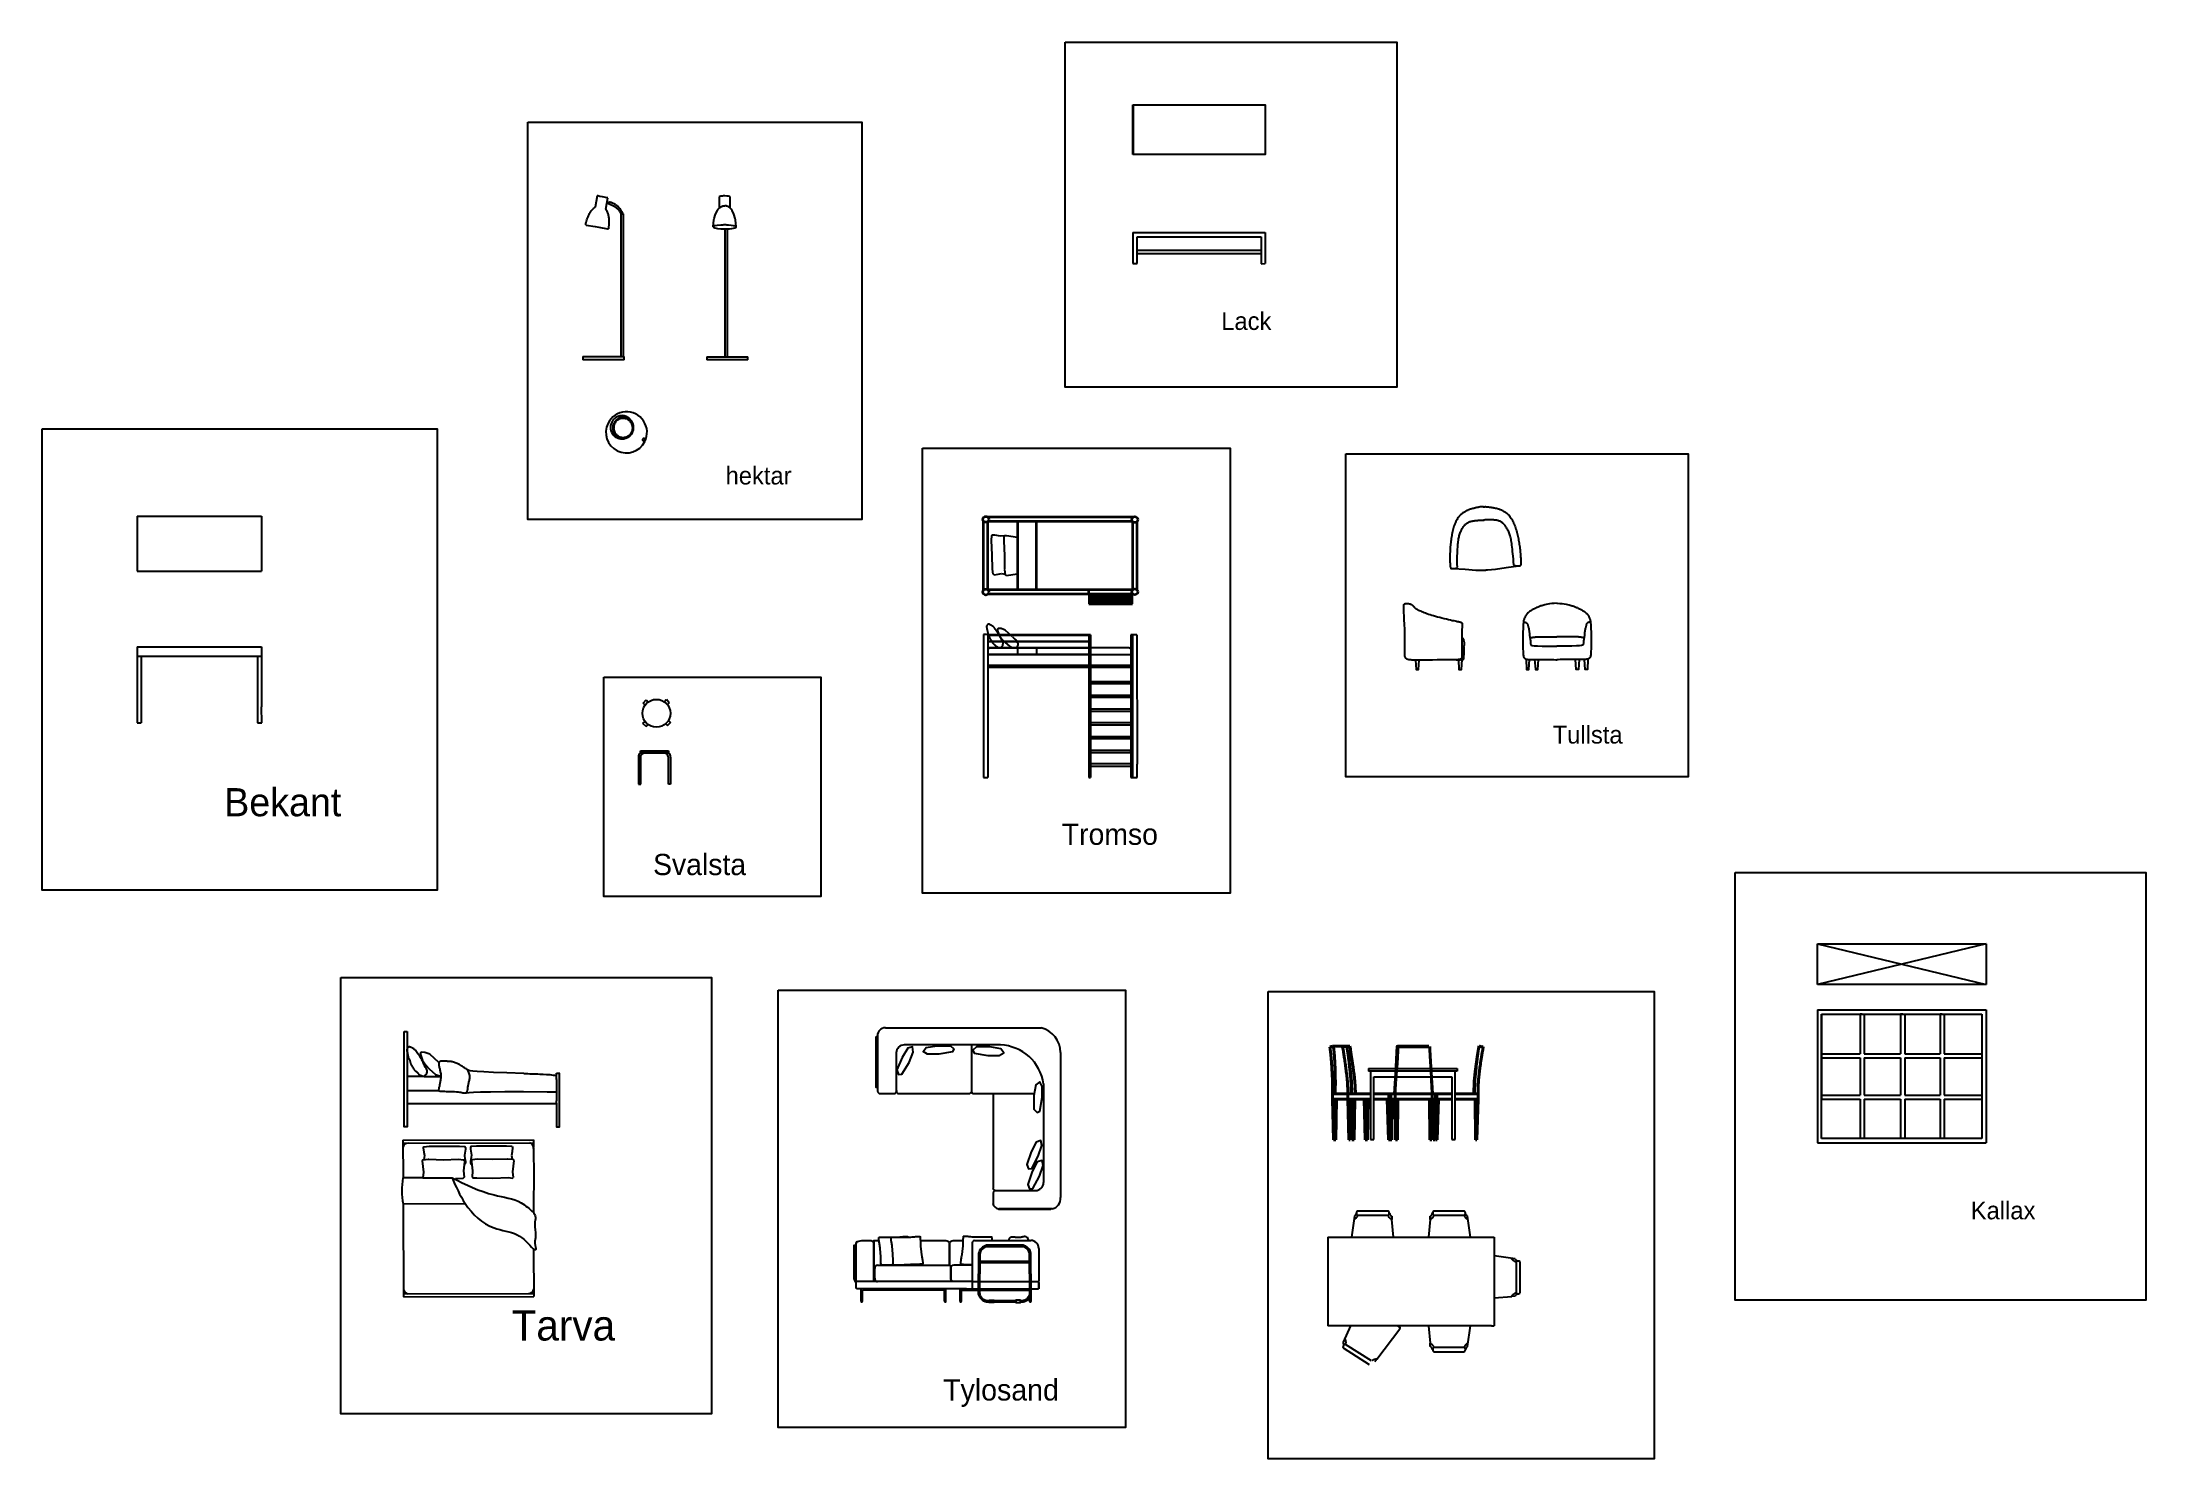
# Model space of a CAD drawing. Header units: centimetres. Extents: x 143523.8 to 143547.5, y 129048.9 to 129064.9.
import ezdxf

# ---------------------------------------------------------------- set-up
doc = ezdxf.new("R2010")
doc.units = ezdxf.units.CM
for name, color, linetype, lineweight in [('A-FLOR-LEVL', 7, 'Continuous', 35), ('A-WALL-FULL-EXTR', 7, 'Continuous', 35), ('ARREDI_1piano', 7, 'Continuous', 25), ('ARREDI_2piano', 7, 'Continuous', 25), ('G-PLANOTM', 6, 'Continuous', 40)]:
    doc.layers.add(name, color=color, linetype=linetype, lineweight=lineweight)
doc.layers.add('IKE140010-T1', color=250, linetype='Continuous')

msp = doc.modelspace()

# ---------------------------------------------------------------- texts
at = {"color": 0, "attachment_point": 1}
for s, width, insert, char_height in [('Lack', 1.65143, (143537.09, 129061.831), 0.2), ('hektar', 2.00405, (143531.506, 129060.09), 0.2), ('Tullsta', 1.57804, (143540.824, 129057.171), 0.2), ('Bekant', 2.34121, (143525.857, 129056.469), 0.3171), ('Tromso', 583.96521, (143535.294, 129056.069), 0.2389), ('Kallax', 2.36935, (143545.534, 129051.811), 0.2)]:
    msp.add_mtext_dynamic_manual_height_columns(s, width=width, gutter_width=1, heights=[0], dxfattribs=dict(at, insert=insert, char_height=char_height))
at = {"color": 2, "insert": (143530.689, 129055.728), "char_height": 0.23892, "attachment_point": 1}
msp.add_mtext_dynamic_manual_height_columns('{\\C0;Svalsta}', width=151.73368, gutter_width=1, heights=[0], dxfattribs=at)
at = {"insert": (143529.095, 129050.587), "char_height": 0.3413, "attachment_point": 1}
msp.add_mtext_dynamic_manual_height_columns('Tarva', width=74.27035, gutter_width=1, heights=[70.954], dxfattribs=at)
at = {"color": 3, "insert": (143533.957, 129049.81), "char_height": 0.24028, "attachment_point": 1}
msp.add_mtext_dynamic_manual_height_columns('{\\C256;Tylosand}', width=406.98682, gutter_width=1, heights=[0], dxfattribs=at)

# ---------------------------------------------------------------- blocks, each defined once
blk = doc.blocks.new('A$C503C4126')
at = {"color": 7}
for p, q in [((46.7, 144.7), (124.8, 144.7)), ((135.8, 133.7), (135.8, 88.5)), ((24.6, 87.7), (7.8, 87.7)), ((123.2, 115.4), (54.4, 115.4)), ((123.2, 113.5), (54.4, 113.5)), ((134.8, 87.5), (125.1, 87.5)), ((-110.2, 60.4), (-110.2, 77.9)), ((-108.3, 60.4), (-108.3, 76)), ((5.4, 76), (-108.3, 76)), ((5.4, 60.4), (5.4, 76)), ((7.3, 60.4), (7.3, 77.8)), ((26.8, 77.9), (52.5, 77.9)), ((26.8, 60.4), (26.8, 77.9)), ((28.7, 76), (52.5, 76)), ((28.7, 60.4), (28.7, 76)), ((54.4, 77.9), (123.2, 77.9)), ((54.4, 76), (123.2, 76)), ((125.1, 77.9), (134.8, 77.9)), ((135.8, 86.5), (135.8, 77.9)), ((135.8, 78.9), (135.8, 86.5))]:
    blk.add_line(p, q, dxfattribs=at)
for points in [[(-85.7, 149), (-84.8, 149.1), (-83.2, 149.2), (-81.2, 149.2), (-78.7, 149.2), (-76, 149.1), (-73.1, 149.1), (-70.2, 149.1), (-67.4, 149.1), (-64.8, 149.2), (-62.4, 149.3), (-60.1, 149.4), (-58.1, 149.5), (-56.2, 149.6), (-54.6, 149.8), (-53.2, 149.9), (-51.9, 150), (-50.8, 150.1), (-49.9, 150.2), (-49.2, 150.3), (-48.5, 150.3), (-48, 150.4), (-47.6, 150.4), (-47.3, 150.4), (-47, 150.4), (-46.7, 150.4), (-46.5, 150.4), (-46.3, 150.4), (-46.1, 150.3), (-45.9, 150.3), (-45.8, 150.2), (-45.7, 150.1), (-45.6, 150), (-45.5, 149.8), (-45.4, 149.6), (-45.4, 149.4), (-45.3, 149.3)], [(-65, 110.9), (-65.8, 110.9), (-67.2, 110.8), (-68.6, 110.7), (-70, 110.7), (-71.3, 110.6), (-72.6, 110.5), (-73.8, 110.5), (-75, 110.5), (-76.1, 110.4), (-77.1, 110.4), (-78, 110.4), (-78.8, 110.4), (-79.5, 110.4), (-80.1, 110.4), (-80.6, 110.5), (-81, 110.5), (-81.3, 110.6), (-81.6, 110.7), (-81.8, 110.8), (-81.9, 110.9), (-82.1, 111), (-82.2, 111.2), (-82.3, 111.4), (-82.4, 111.5), (-82.5, 111.7), (-82.5, 111.9), (-82.6, 112.1), (-82.6, 112.3), (-82.7, 112.5), (-82.7, 112.7), (-82.7, 113), (-82.7, 113.3), (-82.7, 113.8), (-82.8, 114.4), (-82.8, 115.2), (-82.8, 116.2), (-82.9, 117.4), (-82.9, 118.8), (-83, 120.4), (-83, 122.1), (-83.1, 123.8), (-83.2, 125.7), (-83.4, 127.6), (-83.5, 129.4), (-83.7, 131.3), (-83.8, 133.1), (-84, 134.8), (-84.2, 136.5), (-84.4, 138.1), (-84.6, 139.6), (-84.8, 140.9), (-85, 142.2), (-85.2, 143.3), (-85.3, 144.3), (-85.5, 145.1), (-85.6, 146), (-85.7, 146.7), (-85.7, 147.5), (-85.7, 148.2), (-85.7, 149)], [(-68.7, 149), (-67.8, 149.1), (-66.3, 149.2), (-64.2, 149.2), (-61.8, 149.2), (-59, 149.1), (-56.2, 149.1), (-53.3, 149.1), (-50.5, 149.1), (-47.8, 149.2), (-45.4, 149.3), (-43.2, 149.4), (-41.1, 149.5), (-39.3, 149.6), (-37.6, 149.8), (-36.2, 149.9), (-34.9, 150), (-33.8, 150.1), (-32.9, 150.2), (-32.2, 150.3), (-31.6, 150.3), (-31.1, 150.4), (-30.6, 150.4), (-30.3, 150.4), (-30, 150.4), (-29.7, 150.4), (-29.5, 150.4), (-29.3, 150.4), (-29.1, 150.3), (-29, 150.3), (-28.8, 150.2), (-28.7, 150.1), (-28.6, 150), (-28.5, 149.8), (-28.4, 149.6), (-28.4, 149.4), (-28.3, 149), (-28.3, 148.5), (-28.2, 147.8), (-28.2, 147), (-28.2, 146), (-28.1, 144.7), (-28.1, 143.3), (-28, 141.6), (-28, 139.9), (-27.9, 138), (-27.8, 136.1), (-27.6, 134.1), (-27.5, 132.1), (-27.2, 130.2), (-27, 128.2), (-26.7, 126.4), (-26.4, 124.6), (-26.1, 122.9), (-25.9, 121.4), (-25.6, 120), (-25.4, 118.8), (-25.3, 117.7), (-25.1, 116.8), (-25, 116.1), (-25, 115.4), (-24.9, 114.9), (-24.9, 114.5), (-24.9, 114.1), (-24.9, 113.8), (-24.8, 113.5), (-24.8, 113.3), (-24.8, 113.1), (-24.8, 112.9), (-24.8, 112.7), (-24.9, 112.5), (-25, 112.4), (-25.2, 112.2), (-25.4, 112.1), (-25.7, 112), (-26, 111.9), (-26.5, 111.9), (-27.1, 111.8), (-27.8, 111.7), (-28.6, 111.7), (-29.6, 111.6), (-30.7, 111.6), (-32, 111.5), (-33.4, 111.5), (-34.9, 111.4), (-36.4, 111.4), (-38, 111.3), (-39.6, 111.3), (-41.2, 111.2), (-42.8, 111.1), (-44.3, 111.1), (-45.8, 111), (-47.3, 110.9), (-48.8, 110.9), (-50.2, 110.8), (-51.6, 110.7), (-53, 110.7), (-54.3, 110.6), (-55.6, 110.5), (-56.9, 110.5), (-58.1, 110.5), (-59.2, 110.4), (-60.2, 110.4), (-61.1, 110.4), (-61.9, 110.4), (-62.6, 110.4), (-63.1, 110.4), (-63.6, 110.5), (-64, 110.5), (-64.3, 110.6), (-64.6, 110.7), (-64.8, 110.8), (-65, 110.9), (-65.1, 111), (-65.2, 111.2), (-65.3, 111.4), (-65.4, 111.5), (-65.5, 111.7), (-65.6, 111.9), (-65.6, 112.1), (-65.7, 112.3), (-65.7, 112.5), (-65.7, 112.7), (-65.7, 113), (-65.7, 113.3), (-65.8, 113.8), (-65.8, 114.4), (-65.8, 115.2), (-65.8, 116.2), (-65.9, 117.4), (-65.9, 118.8), (-66, 120.4), (-66.1, 122.1), (-66.2, 123.8), (-66.3, 125.7), (-66.4, 127.6), (-66.5, 129.4), (-66.7, 131.3), (-66.9, 133.1), (-67, 134.8), (-67.2, 136.5), (-67.4, 138.1), (-67.6, 139.6), (-67.8, 140.9), (-68, 142.2), (-68.2, 143.3), (-68.4, 144.3), (-68.5, 145.1), (-68.6, 146), (-68.7, 146.7), (-68.7, 147.5), (-68.8, 148.2), (-68.7, 149)], [(71.4, 149), (70.5, 149.1), (69, 149.2), (66.9, 149.2), (64.5, 149.2), (61.8, 149.1), (58.9, 149.1), (56, 149.1), (53.2, 149.1), (50.5, 149.2), (48.1, 149.3), (45.9, 149.4), (43.8, 149.5), (42, 149.6), (40.4, 149.8), (38.9, 149.9), (37.6, 150), (36.6, 150.1), (35.7, 150.2), (34.9, 150.3), (34.3, 150.3), (33.8, 150.4), (33.4, 150.4), (33, 150.4), (32.7, 150.4), (32.5, 150.4), (32.2, 150.4), (32, 150.4), (31.8, 150.3), (31.7, 150.3), (31.5, 150.2), (31.4, 150.1), (31.3, 150), (31.2, 149.8), (31.2, 149.6), (31.1, 149.4), (31.1, 149), (31, 148.5), (31, 147.8), (30.9, 147), (30.9, 146), (30.9, 144.7), (30.8, 143.3), (30.8, 141.6), (30.7, 139.9), (30.6, 138), (30.5, 136.1), (30.4, 134.1), (30.2, 132.1), (30, 130.2), (29.7, 128.2), (29.4, 126.4), (29.1, 124.6), (28.9, 122.9), (28.6, 121.4), (28.4, 120), (28.1, 118.8), (28, 117.7), (27.9, 116.8), (27.8, 116.1), (27.7, 115.4), (27.7, 114.9), (27.6, 114.5), (27.6, 114.1), (27.6, 113.8), (27.6, 113.5), (27.5, 113.3), (27.5, 113.1), (27.5, 112.9), (27.6, 112.7), (27.6, 112.5), (27.7, 112.4), (27.9, 112.2), (28.1, 112.1), (28.4, 112), (28.8, 111.9), (29.2, 111.9), (29.8, 111.8), (30.5, 111.7), (31.3, 111.7), (32.3, 111.6), (33.4, 111.6), (34.7, 111.5), (36.1, 111.5), (37.6, 111.4), (39.1, 111.4), (40.7, 111.3), (42.3, 111.3), (43.7, 111.2)], [(71.2, 144.7), (71.2, 145.1), (71.3, 146), (71.4, 146.7), (71.5, 147.5), (71.5, 148.2), (71.4, 149)], [(94.5, 144.4), (94.7, 145.5), (95, 146.4), (95.2, 147.1), (95.5, 147.8), (95.8, 148.2), (96.1, 148.6), (96.4, 148.9), (96.7, 149.2), (97, 149.4), (97.2, 149.5), (97.5, 149.7), (97.9, 149.8), (98.3, 149.8), (98.7, 149.8), (99.3, 149.8), (99.9, 149.8), (100.7, 149.7), (101.6, 149.7), (102.6, 149.6), (103.6, 149.5), (104.7, 149.4), (105.8, 149.4), (106.9, 149.3), (107.9, 149.3), (109, 149.4), (110, 149.4), (110.9, 149.5), (111.8, 149.7), (112.6, 149.8), (113.4, 149.9), (114, 150.1), (114.7, 150.2), (115.2, 150.3), (115.7, 150.4), (116.1, 150.5), (116.5, 150.5), (116.9, 150.5), (117.3, 150.4), (117.7, 150.3), (118.2, 150.1), (118.6, 149.8), (119.1, 149.5), (119.6, 149.1), (120.1, 148.5), (120.5, 147.8), (120.8, 146.8), (121, 145.8), (121.1, 144.7)], [(-119.6, 91.1), (-119.6, 138), (-118.4, 138), (-118.4, 91.1)], [(-117.1, 140.8), (-115.7, 143.4), (-109.3, 144.7), (-96.2, 144.7), (-93.6, 143.5), (-92.4, 138.2)], [(-109.3, 144.7), (-96.2, 144.7)], [(-92.4, 87.7), (-92.4, 144.7), (-85.4, 144.7)], [(-92.4, 144.7), (-92.4, 109.3)], [(43.7, 141.7), (43.7, 89.1)], [(52.5, 87.5), (45.4, 87.5)], [(123.2, 87.5), (54.4, 87.5)], [(43.7, 85.9), (43.7, 77.9)], [(103.9, 61.2), (73.7, 61.2)], [(103.9, 59.3), (73.7, 59.3)], [(123.2, 60.4), (123.2, 65.4)], [(125, 72.9), (125.1, 72.9), (125.1, 60.4)]]:
    blk.add_lwpolyline(points, dxfattribs=at)
for points in [[(36, 77.9), (-116.1, 77.9, -0.414214), (-117.1, 78.9), (-117.1, 140.8)], [(-28.1, 144.7), (7.2, 144.7, -0.414214), (12.2, 139.7), (12.2, 110.5)], [(12.2, 110.5), (12.2, 139.7, -0.414214), (17.2, 144.7), (30.9, 144.7)], [(125.1, 98.7), (125.1, 127, 0.318112), (114.1, 138), (63.5, 138, 0.280995), (52.5, 127), (52.5, 98.7)], [(123.2, 98.7), (123.2, 125.1, 0.414214), (112.2, 136.1), (65.4, 136.1, 0.414214), (54.4, 125.1), (54.4, 98.7)], [(-87.5, 110.5), (11.9, 110.5, -0.414214), (13.9, 108.5), (13.9, 89.7, -0.414214), (11.9, 87.7), (-117.1, 87.7)], [(44.7, 87.7), (18.9, 87.7, -0.414214), (13.9, 92.7), (13.9, 106.1, -0.414214), (18.9, 111.1), (43.7, 111.1)], [(67.3, 59.3), (63.5, 59.3, -0.280995), (52.5, 70.3), (52.5, 98.7)], [(67.3, 61.2), (65.4, 61.2, -0.414214), (54.4, 72.2), (54.4, 98.7)], [(123.2, 98.7), (123.2, 72.2, -0.414214), (112.2, 61.2), (110.4, 61.2)], [(125.1, 98.7), (125.1, 70.3, -0.318112), (114.1, 59.3), (110.4, 59.3)], [(135.8, 88.5), (135.8, 88.5, -0.414214), (134.8, 87.5)]]:
    blk.add_lwpolyline(points, format="xyb", dxfattribs=at)
for points in [[(67.3, 61.8), (73.7, 61.8), (73.7, 58.6), (67.3, 58.6)], [(110.4, 61.8), (103.9, 61.8), (103.9, 58.6), (110.4, 58.6)]]:
    blk.add_lwpolyline(points, close=True, dxfattribs=at)
for centre, radius, start, end in [((47.8, 140.6), 4.2, 104.7277, 165.2791), ((124.8, 133.7), 11, 0, 90), ((-115.2, 90.6), 4.43, 173.5523, 243.6682), ((-115.2, 90.7), 3.28, 171.681, 232.6068), ((-33.7, 98.9), 58.1, 171.4656, 188.2136), ((-86.8, 105.9), 4.69, 98.5525, 159.1503), ((-86.7, 92.5), 4.87, 202.462, 260.8468), ((45.6, 89.3), 1.84, 186.9522, 266.1496), ((45.5, 85.8), 1.73, 91.0011, 175.8972), ((134.8, 86.5), 1, 0, 90), ((-109.3, 60.6), 0.962, 188.5141, 351.4859), ((6.3, 60.6), 0.962, 188.5141, 351.4859), ((27.8, 60.6), 0.962, 188.5141, 351.4859), ((45.9, 80.1), 2.35, 202.3068, 250.6227), ((124.2, 60.6), 0.962, 188.5141, 351.4859), ((134.8, 78.9), 1, 270, 360)]:
    blk.add_arc(centre, radius, start, end, dxfattribs=at)
blk = doc.blocks.new('A$C0A122CAD')
at = {"color": 7}
for points in [[(-87.8, 66.8), (-88.5, 66.8), (-89.1, 66.8), (-89.6, 66.8), (-90.1, 66.8), (-90.5, 66.7), (-90.9, 66.7), (-91.2, 66.7), (-91.6, 66.6), (-91.9, 66.6), (-92.2, 66.5), (-92.5, 66.5), (-92.8, 66.4), (-93.1, 66.4), (-93.5, 66.3), (-93.9, 66.2), (-94.3, 66.2), (-94.8, 66.1), (-95.3, 66), (-95.8, 65.9), (-96.4, 65.8), (-96.9, 65.6), (-97.5, 65.5), (-98, 65.4), (-98.5, 65.3), (-99, 65.2), (-99.4, 65.1), (-99.9, 65), (-100.3, 64.9), (-100.7, 64.8), (-101.2, 64.6), (-101.6, 64.4), (-102.1, 64.2), (-102.6, 64), (-103.2, 63.8), (-103.8, 63.5), (-104.4, 63.2), (-105.1, 62.8), (-105.7, 62.5), (-106.3, 62.1), (-107, 61.7), (-107.6, 61.3), (-108.2, 60.9), (-108.8, 60.5), (-109.4, 60), (-109.9, 59.5), (-110.5, 58.9), (-111.1, 58.3), (-111.6, 57.6), (-112.2, 56.8), (-112.7, 56), (-113.3, 55.1), (-113.8, 54.2), (-114.3, 53.2), (-114.8, 52.1), (-115.3, 51), (-115.8, 49.9), (-116.2, 48.7), (-116.6, 47.5), (-117, 46.2), (-117.3, 44.9), (-117.6, 43.6), (-117.9, 42.3), (-118.2, 41), (-118.5, 39.7), (-118.7, 38.5), (-119, 37.2), (-119.2, 35.9), (-119.4, 34.7), (-119.6, 33.4), (-119.7, 32.2), (-119.9, 30.9), (-120, 29.7), (-120.1, 28.4), (-120.2, 27.2), (-120.3, 25.9), (-120.4, 24.7), (-120.5, 23.5), (-120.6, 22.3), (-120.6, 21.2), (-120.6, 20.1), (-120.7, 19.1), (-120.7, 18.1), (-120.7, 17.3), (-120.7, 16.4), (-120.7, 15.7), (-120.7, 15), (-120.7, 14.4), (-120.7, 13.8), (-120.6, 13.3), (-120.6, 12.9), (-120.6, 12.5), (-120.5, 12.2), (-120.5, 11.9), (-120.4, 11.7), (-120.3, 11.5), (-120.2, 11.3), (-120.1, 11.2), (-120, 11), (-119.8, 11), (-119.6, 10.9), (-119.5, 10.8), (-119.2, 10.8), (-119, 10.8), (-118.8, 10.7), (-118.5, 10.7), (-118.2, 10.7), (-117.8, 10.7), (-117.5, 10.8), (-117.1, 10.8), (-116.8, 10.8), (-116.4, 10.9), (-116.1, 10.9), (-115.8, 10.9), (-115.5, 11), (-115.2, 11.1), (-114.9, 11.2), (-114.6, 11.3), (-114.4, 11.5), (-114.2, 11.7), (-114, 12)], [(-88.2, 66.8), (-87.5, 66.8), (-86.9, 66.8), (-86.4, 66.8), (-85.9, 66.8), (-85.5, 66.7), (-85.1, 66.7), (-84.7, 66.7), (-84.4, 66.6), (-84.1, 66.6), (-83.8, 66.5), (-83.5, 66.5), (-83.2, 66.4), (-82.8, 66.4), (-82.5, 66.3), (-82.1, 66.2), (-81.7, 66.2), (-81.2, 66.1), (-80.7, 66), (-80.1, 65.9), (-79.6, 65.8), (-79, 65.6), (-78.5, 65.5), (-77.9, 65.4), (-77.4, 65.3), (-77, 65.2), (-76.5, 65.1), (-76.1, 65), (-75.7, 64.9), (-75.2, 64.8), (-74.8, 64.6), (-74.4, 64.4), (-73.9, 64.2), (-73.3, 64), (-72.8, 63.8), (-72.2, 63.5), (-71.5, 63.2), (-70.9, 62.8), (-70.3, 62.5), (-69.6, 62.1), (-69, 61.7), (-68.4, 61.3), (-67.8, 60.9), (-67.2, 60.5), (-66.6, 60), (-66, 59.5), (-65.5, 58.9), (-64.9, 58.3), (-64.3, 57.6), (-63.8, 56.8), (-63.2, 56), (-62.7, 55.1), (-62.2, 54.2), (-61.6, 53.2), (-61.1, 52.1), (-60.7, 51), (-60.2, 49.9), (-59.8, 48.7), (-59.4, 47.5), (-59, 46.2), (-58.7, 44.9), (-58.3, 43.6), (-58, 42.3), (-57.7, 41), (-57.5, 39.7), (-57.2, 38.5), (-57, 37.2), (-56.8, 35.9), (-56.6, 34.7), (-56.4, 33.4), (-56.2, 32.2), (-56.1, 30.9), (-56, 29.7), (-55.8, 28.4), (-55.7, 27.2), (-55.6, 25.9), (-55.5, 24.7), (-55.5, 23.5), (-55.4, 22.3), (-55.4, 21.2), (-55.3, 20.1), (-55.3, 19.1), (-55.3, 18.1), (-55.3, 17.3), (-55.3, 16.4), (-55.3, 15.7), (-55.3, 15), (-55.3, 14.4), (-55.3, 13.8), (-55.3, 13.3), (-55.4, 12.9), (-55.4, 12.5), (-55.5, 12.2), (-55.5, 11.9), (-55.6, 11.7), (-55.7, 11.5), (-55.8, 11.3), (-55.9, 11.2), (-56, 11), (-56.2, 11), (-56.3, 10.9), (-56.5, 10.8), (-56.7, 10.8), (-57, 10.8), (-57.2, 10.7), (-57.5, 10.7), (-57.8, 10.7), (-58.1, 10.7), (-58.5, 10.8), (-58.8, 10.8), (-59.2, 10.8), (-59.5, 10.9), (-59.9, 10.9), (-60.2, 10.9), (-60.5, 11), (-60.8, 11.1), (-61.1, 11.2), (-61.3, 11.3), (-61.6, 11.5), (-61.8, 11.7), (-62, 12)], [(-114, 12), (-114, 14.8), (-113.9, 17.5), (-113.8, 20), (-113.7, 22.4), (-113.5, 24.6), (-113.3, 26.6), (-113.2, 28.5), (-113, 30.2), (-112.8, 31.8), (-112.7, 33.2), (-112.5, 34.5), (-112.3, 35.7), (-112.2, 36.9), (-112, 37.9), (-111.7, 39), (-111.5, 39.9), (-111.2, 40.9), (-110.9, 41.8), (-110.5, 42.7), (-110.2, 43.6), (-109.8, 44.4), (-109.4, 45.2), (-109, 46), (-108.6, 46.7), (-108.2, 47.4), (-107.8, 48), (-107.4, 48.7), (-107, 49.2), (-106.5, 49.8), (-106.1, 50.2), (-105.7, 50.7), (-105.2, 51.1), (-104.7, 51.5), (-104.2, 51.9), (-103.7, 52.2), (-103.2, 52.5), (-102.6, 52.8), (-102.1, 53), (-101.5, 53.3), (-100.9, 53.5), (-100.2, 53.6), (-99.6, 53.8), (-98.9, 53.9), (-98.3, 54.1), (-97.6, 54.1), (-97, 54.2), (-96.3, 54.3), (-95.7, 54.3), (-95.1, 54.4), (-94.5, 54.4), (-93.9, 54.4), (-93.3, 54.5), (-92.8, 54.5), (-92.2, 54.5), (-91.7, 54.5), (-91.1, 54.5), (-90.5, 54.5), (-90, 54.5), (-89.4, 54.5), (-88.9, 54.5), (-88.5, 54.5), (-88.2, 54.5), (-87.9, 54.5), (-87.8, 54.5)], [(-62, 12), (-62, 14.8), (-62.1, 17.5), (-62.2, 20), (-62.3, 22.4), (-62.5, 24.6), (-62.6, 26.6), (-62.8, 28.5), (-63, 30.2), (-63.1, 31.8), (-63.3, 33.2), (-63.5, 34.5), (-63.6, 35.7), (-63.8, 36.9), (-64, 37.9), (-64.2, 39), (-64.5, 39.9), (-64.8, 40.9), (-65.1, 41.8), (-65.4, 42.7), (-65.8, 43.6), (-66.2, 44.4), (-66.6, 45.2), (-67, 46), (-67.4, 46.7), (-67.8, 47.4), (-68.2, 48), (-68.6, 48.7), (-69, 49.2), (-69.4, 49.8), (-69.9, 50.2), (-70.3, 50.7), (-70.8, 51.1), (-71.2, 51.5), (-71.7, 51.9), (-72.3, 52.2), (-72.8, 52.5), (-73.3, 52.8), (-73.9, 53), (-74.5, 53.3), (-75.1, 53.5), (-75.7, 53.6), (-76.4, 53.8), (-77, 53.9), (-77.7, 54.1), (-78.4, 54.1), (-79, 54.2), (-79.6, 54.3), (-80.3, 54.3), (-80.9, 54.4), (-81.5, 54.4), (-82.1, 54.4), (-82.6, 54.5), (-83.2, 54.5), (-83.8, 54.5), (-84.3, 54.5), (-84.9, 54.5), (-85.5, 54.5), (-86, 54.5), (-86.5, 54.5), (-87, 54.5), (-87.5, 54.5), (-87.8, 54.5), (-88, 54.5), (-88.2, 54.5)], [(-118.3, 10.7), (-106.8, 9.7), (-97.2, 8.5), (-89.6, 8.1), (-88, 8.1)], [(-57.7, 10.7), (-69.1, 9.7), (-78.8, 8.5), (-86.4, 8.1), (-88, 8.1)]]:
    blk.add_lwpolyline(points, dxfattribs=at)
blk = doc.blocks.new('A$C2D0B664C')
at = {"color": 7}
for points in [[(11.5, 69.9), (8.7, 69.6), (6.3, 69.4), (4.3, 69.1), (2.6, 68.8), (1.1, 68.5), (-0.2, 68.2), (-1.3, 68), (-2.3, 67.7), (-3.2, 67.4), (-4, 67.2), (-4.8, 66.9), (-5.5, 66.6), (-6.2, 66.4), (-6.8, 66.1), (-7.5, 65.8), (-8.2, 65.5), (-8.9, 65.1), (-9.6, 64.8), (-10.3, 64.4), (-11.1, 64.1), (-11.8, 63.7), (-12.5, 63.3), (-13.2, 62.9), (-13.8, 62.5), (-14.4, 62.1), (-14.9, 61.8), (-15.4, 61.4), (-15.9, 61), (-16.4, 60.6), (-16.8, 60.2), (-17.2, 59.8), (-17.5, 59.4), (-17.9, 59), (-18.2, 58.5), (-18.5, 58), (-18.8, 57.6), (-19.1, 57.1), (-19.3, 56.6), (-19.6, 56.1), (-19.8, 55.6), (-20, 55.1), (-20.2, 54.6), (-20.4, 53.9), (-20.6, 53.1), (-20.8, 52.1), (-20.9, 50.9), (-21.1, 49.3), (-21.2, 47.4), (-21.2, 45.1), (-21.3, 42.4), (-21.3, 39.6), (-21.4, 36.6), (-21.4, 33.7), (-21.4, 30.8), (-21.3, 28.2), (-21.3, 25.8), (-21.2, 23.9), (-21.2, 22.4), (-21.1, 21.1), (-21, 20.1), (-20.9, 19.4), (-20.8, 18.9), (-20.7, 18.4), (-20.5, 18.1), (-20.4, 17.8), (-20.2, 17.5), (-20, 17.3), (-19.8, 17), (-19.6, 16.9), (-19.4, 16.7), (-19.2, 16.5), (-18.9, 16.4), (-18.7, 16.3), (-18.4, 16.2), (-18, 16.1), (-17.3, 16), (-16.3, 15.9), (-15, 15.9), (-13.2, 15.8), (-10.8, 15.8), (-7.9, 15.7), (-4.6, 15.7), (-1.1, 15.7), (2.3, 15.7), (5.5, 15.7), (8.2, 15.7), (10.2, 15.6), (11.3, 15.6)], [(11.2, 69.9), (14, 69.6), (16.3, 69.4), (18.4, 69.1), (20.1, 68.8), (21.6, 68.5), (22.9, 68.2), (24, 68), (25, 67.7), (25.9, 67.4), (26.7, 67.2), (27.5, 66.9), (28.2, 66.6), (28.9, 66.4), (29.5, 66.1), (30.2, 65.8), (30.9, 65.5), (31.6, 65.1), (32.3, 64.8), (33, 64.4), (33.8, 64.1), (34.5, 63.7), (35.2, 63.3), (35.8, 62.9), (36.5, 62.5), (37.1, 62.1), (37.6, 61.8), (38.1, 61.4), (38.6, 61), (39.1, 60.6), (39.5, 60.2), (39.9, 59.8), (40.2, 59.4), (40.6, 59), (40.9, 58.5), (41.2, 58), (41.5, 57.6), (41.8, 57.1), (42, 56.6), (42.3, 56.1), (42.5, 55.6), (42.7, 55.1), (42.9, 54.6), (43.1, 53.9), (43.3, 53.1), (43.5, 52.1), (43.6, 50.9), (43.7, 49.3), (43.8, 47.4), (43.9, 45.1), (44, 42.4), (44, 39.6), (44, 36.6), (44.1, 33.7), (44, 30.8), (44, 28.2), (44, 25.8), (43.9, 23.9), (43.9, 22.4), (43.8, 21.1), (43.7, 20.1), (43.6, 19.4), (43.5, 18.9), (43.4, 18.4), (43.2, 18.1), (43.1, 17.8), (42.9, 17.5), (42.7, 17.3), (42.5, 17), (42.3, 16.9), (42.1, 16.7), (41.8, 16.5), (41.6, 16.4), (41.4, 16.3), (41.1, 16.2), (40.7, 16.1), (40, 16), (39, 15.9), (37.7, 15.9), (35.8, 15.8), (33.5, 15.8), (30.6, 15.7), (27.3, 15.7), (23.8, 15.7), (20.4, 15.7), (17.2, 15.7), (14.5, 15.7), (12.5, 15.6), (11.3, 15.6)], [(-20.8, 51.6), (-20.4, 51.7), (-20, 51.7), (-19.6, 51.6), (-19.2, 51.6), (-18.9, 51.4), (-18.6, 51.3), (-18.3, 51.2), (-18.1, 51), (-17.9, 50.8), (-17.7, 50.7), (-17.5, 50.5), (-17.4, 50.4), (-17.2, 50.2), (-17.1, 50), (-17, 49.7), (-16.9, 49.5), (-16.8, 49.2), (-16.7, 48.9), (-16.6, 48.5), (-16.5, 48.2), (-16.4, 47.8), (-16.3, 47.4), (-16.2, 46.9), (-16.1, 46.5), (-16, 46), (-15.8, 45.5), (-15.7, 45), (-15.6, 44.5), (-15.5, 44), (-15.4, 43.5), (-15.4, 43), (-15.3, 42.5), (-15.2, 42.1), (-15.2, 41.6), (-15.1, 41.2), (-15.1, 40.8), (-15.1, 40.4), (-15, 40.1), (-15, 39.7), (-15, 39.3), (-15, 39), (-14.9, 38.7), (-14.9, 38.3), (-14.9, 38), (-14.8, 37.7), (-14.8, 37.3), (-14.7, 37), (-14.7, 36.7), (-14.6, 36.3), (-14.5, 36), (-14.5, 35.6), (-14.4, 35.3), (-14.4, 34.9), (-14.3, 34.5), (-14.2, 34), (-14.2, 33.6), (-14.1, 33.1), (-14.1, 32.6), (-14, 32.2), (-14, 31.7), (-14, 31.2), (-13.9, 30.8), (-13.9, 30.4), (-13.8, 30), (-13.7, 29.7), (-13.3, 29.4), (-12.3, 29.2), (-10.4, 29), (-7.4, 28.8), (-3, 28.7), (3.2, 28.7), (11.3, 28.7)], [(43.5, 51.6), (43.1, 51.7), (42.7, 51.7), (42.3, 51.6), (41.9, 51.6), (41.6, 51.4), (41.3, 51.3), (41, 51.2), (40.8, 51), (40.5, 50.8), (40.4, 50.7), (40.2, 50.5), (40, 50.4), (39.9, 50.2), (39.8, 50), (39.7, 49.7), (39.6, 49.5), (39.5, 49.2), (39.4, 48.9), (39.3, 48.5), (39.2, 48.2), (39.1, 47.8), (39, 47.4), (38.9, 46.9), (38.8, 46.5), (38.6, 46), (38.5, 45.5), (38.4, 45), (38.3, 44.5), (38.2, 44), (38.1, 43.5), (38.1, 43), (38, 42.5), (37.9, 42.1), (37.9, 41.6), (37.8, 41.2), (37.8, 40.8), (37.8, 40.4), (37.7, 40.1), (37.7, 39.7), (37.7, 39.3), (37.7, 39), (37.6, 38.7), (37.6, 38.3), (37.5, 38), (37.5, 37.7), (37.5, 37.3), (37.4, 37), (37.3, 36.7), (37.3, 36.3), (37.2, 36), (37.2, 35.6), (37.1, 35.3), (37, 34.9), (37, 34.5), (36.9, 34), (36.9, 33.6), (36.8, 33.1), (36.8, 32.6), (36.7, 32.2), (36.7, 31.7), (36.7, 31.2), (36.6, 30.8), (36.5, 30.4), (36.5, 30), (36.4, 29.7), (36, 29.4), (35, 29.2), (33.1, 29), (30.1, 28.8), (25.7, 28.7), (19.5, 28.7), (11.3, 28.7)], [(-14.6, 36.2), (-14.3, 36.4), (-13.9, 36.6), (-13.5, 36.7), (-13.1, 36.8), (-12.6, 36.9), (-12.2, 37), (-11.7, 37.1), (-11.3, 37.1), (-11, 37.2), (-10.6, 37.2), (-10.3, 37.3), (-9.9, 37.3), (-9.6, 37.3), (-9.2, 37.4), (-8.9, 37.4), (-8.5, 37.4), (-8.1, 37.4), (-7.6, 37.4), (-7.1, 37.5), (-6.5, 37.5), (-5.9, 37.5), (-5.3, 37.5), (-4.7, 37.5), (-4, 37.5), (-3.3, 37.5), (-2.5, 37.5), (-1.8, 37.5), (-1, 37.5), (-0.1, 37.5), (0.8, 37.5), (1.7, 37.5), (2.7, 37.6), (3.7, 37.6), (4.7, 37.6), (5.8, 37.6), (6.9, 37.6), (8, 37.6), (9.1, 37.6), (10.2, 37.6), (11.3, 37.5)], [(37.3, 36.2), (36.9, 36.4), (36.6, 36.6), (36.2, 36.7), (35.7, 36.8), (35.3, 36.9), (34.9, 37), (34.4, 37.1), (34, 37.1), (33.6, 37.2), (33.3, 37.2), (33, 37.3), (32.6, 37.3), (32.3, 37.3), (31.9, 37.4), (31.6, 37.4), (31.2, 37.4), (30.7, 37.4), (30.3, 37.4), (29.8, 37.5), (29.2, 37.5), (28.6, 37.5), (28, 37.5), (27.4, 37.5), (26.7, 37.5), (26, 37.5), (25.2, 37.5), (24.5, 37.5), (23.6, 37.5), (22.8, 37.5), (21.9, 37.5), (21, 37.5), (20, 37.6), (19, 37.6), (18, 37.6), (16.9, 37.6), (15.8, 37.6), (14.7, 37.6), (13.6, 37.6), (12.5, 37.6), (11.3, 37.5)], [(-18.2, 16.1), (-17.8, 6.3), (-15.7, 6.3), (-15.1, 15.9)], [(-10.1, 15.7), (-9.3, 6.3), (-7.1, 6.3), (-6.5, 15.7)], [(32.7, 15.7), (32, 6.3), (29.8, 6.3), (29.2, 15.7)], [(40.9, 16.1), (40.5, 6.3), (38.4, 6.3), (37.8, 15.9)]]:
    blk.add_lwpolyline(points, dxfattribs=at)
blk = doc.blocks.new('A$C52583B17')
at = {"color": 7}
blk.add_line((-0.4, 65.2), (-1.2, 65.2), dxfattribs=at)
for points in [[(-55.6, 55.7), (-55.6, 63), (-55.7, 69.8), (-55.8, 75.9), (-55.9, 81.5), (-56.1, 86.5), (-56.3, 90.8), (-56.4, 94.5), (-56.6, 97.6), (-56.6, 100.1), (-56.7, 101.9), (-56.7, 103.3), (-56.7, 104.3), (-56.6, 104.9), (-56.6, 105.3), (-56.5, 105.5), (-56.4, 105.6), (-56.3, 105.7), (-56.2, 105.8), (-56.1, 105.9), (-55.9, 106), (-55.8, 106), (-55.6, 106.1), (-55.5, 106.1), (-55.3, 106.2), (-55.1, 106.2), (-54.9, 106.2), (-54.7, 106.3), (-54.5, 106.3), (-54.3, 106.3), (-54.1, 106.3), (-53.8, 106.3), (-53.6, 106.3), (-53.3, 106.3), (-53.1, 106.3), (-52.8, 106.3), (-52.6, 106.3), (-52.3, 106.2), (-52, 106.2), (-51.8, 106.2), (-51.5, 106.1), (-51.2, 106), (-51, 106), (-50.7, 105.9), (-50.5, 105.8), (-50.2, 105.8), (-50, 105.7), (-49.7, 105.6), (-49.5, 105.5), (-49.3, 105.4), (-49.1, 105.2), (-48.9, 105.1), (-48.7, 104.9), (-48.5, 104.8), (-48.3, 104.6), (-48.1, 104.5), (-48, 104.3), (-47.8, 104.1), (-47.7, 103.9), (-47.5, 103.7), (-47.3, 103.5), (-47.2, 103.4), (-47, 103.2), (-46.9, 103), (-46.7, 102.8), (-46.6, 102.6), (-46.4, 102.5), (-46.2, 102.3), (-46, 102.1), (-45.7, 101.9), (-45.4, 101.7), (-45, 101.4), (-44.5, 101.1), (-43.9, 100.8), (-43.2, 100.4), (-42.5, 100), (-41.6, 99.6), (-40.7, 99.2), (-39.6, 98.7), (-38.5, 98.3), (-37.3, 97.8), (-36, 97.3), (-34.6, 96.8), (-33.1, 96.2), (-31.6, 95.7), (-29.9, 95.2), (-28.2, 94.7), (-26.3, 94.1), (-24.3, 93.6), (-22.3, 93.1), (-20.2, 92.5), (-18, 92), (-15.9, 91.5), (-13.9, 91.1), (-12, 90.6), (-10.3, 90.2), (-8.7, 89.9), (-7.4, 89.6), (-6.3, 89.4), (-5.5, 89.2), (-4.8, 89.1), (-4.2, 89), (-3.7, 88.9), (-3.4, 88.8), (-3, 88.7), (-2.8, 88.6), (-2.5, 88.5), (-2.3, 88.4), (-2.1, 88.3), (-1.9, 88.3), (-1.7, 88.2), (-1.6, 88.1), (-1.4, 88), (-1.3, 88), (-1.2, 87.9), (-1.2, 87.9), (-1.1, 87.8), (-1.1, 87.8), (-1, 87.7), (-1, 87.7), (-0.9, 87.6), (-0.9, 87.6), (-0.9, 87.5), (-0.9, 87.3), (-0.8, 87.1), (-0.8, 86.8), (-0.8, 86.3), (-0.8, 85.7), (-0.9, 85), (-0.9, 84), (-0.9, 82.9), (-1, 81.6), (-1, 80.3), (-1.1, 78.9), (-1.1, 77.4), (-1.2, 76), (-1.2, 74.6), (-1.2, 73.2), (-1.2, 71.9), (-1.2, 70.6), (-1.2, 69.3), (-1.2, 68), (-1.2, 66.8), (-1.2, 65.5), (-1.1, 64.3), (-1.1, 63), (-1.1, 61.6), (-1.1, 60.4), (-1, 59.1), (-1, 57.9), (-1, 56.8), (-1, 55.8), (-1.1, 55), (-1.1, 54.3), (-1.3, 53.7), (-1.6, 53.3), (-2.2, 53), (-3.2, 52.7), (-4.6, 52.6), (-6.6, 52.4), (-9.1, 52.4), (-12.4, 52.3), (-16.2, 52.2), (-20.4, 52.2), (-24.7, 52.2), (-29.1, 52.1), (-33.4, 52.1), (-37.3, 52.1), (-40.8, 52.1), (-43.7, 52.1), (-45.9, 52.1), (-47.7, 52.1), (-49.1, 52.1), (-50.1, 52.2), (-50.9, 52.2), (-51.4, 52.3), (-51.9, 52.3), (-52.2, 52.4), (-52.6, 52.5), (-52.9, 52.6), (-53.2, 52.7), (-53.5, 52.8), (-53.7, 52.9), (-53.9, 53), (-54.1, 53.2), (-54.3, 53.3), (-54.5, 53.5), (-54.7, 53.7), (-54.8, 54), (-55, 54.3), (-55.2, 54.7), (-55.4, 55.1), (-55.6, 55.7)], [(-6.6, 52.4), (-4.2, 52.4), (-2.4, 52.4), (-1.1, 52.5), (-0.2, 52.7), (0.4, 53), (0.7, 53.4), (0.9, 54), (0.9, 54.7), (1, 55.5), (1, 56.4), (1.1, 57.5), (1.1, 58.5), (1.1, 59.6), (1.1, 60.6), (1.1, 61.5), (1.1, 62.4), (1.1, 63.1), (1.1, 63.6), (1.1, 64), (1.1, 64.4), (1, 64.6), (0.9, 64.8), (0.9, 64.9), (0.7, 65), (0.6, 65.1), (0.4, 65.1), (0.2, 65.2), (0, 65.2), (-0.1, 65.2), (-0.3, 65.2), (-0.4, 65.2), (-0.4, 65.2), (-0.4, 65.2), (-0.3, 65.2), (-0.1, 65.2), (0, 65.2), (0.2, 65.3), (0.4, 65.3), (0.6, 65.4), (0.8, 65.4), (0.9, 65.5), (1.1, 65.7), (1.2, 65.8), (1.3, 65.9), (1.3, 66.1), (1.4, 66.3), (1.4, 66.4), (1.5, 66.6), (1.5, 66.8), (1.5, 66.9), (1.6, 67.1), (1.6, 67.3), (1.6, 67.4), (1.6, 67.6), (1.6, 67.9), (1.6, 68.1), (1.5, 68.3), (1.5, 68.6), (1.4, 68.9), (1.4, 69.2), (1.3, 69.5), (1.3, 69.7), (1.2, 70), (1.1, 70.3), (1.1, 70.5), (1, 70.8), (0.9, 71), (0.9, 71.2), (0.8, 71.4), (0.7, 71.6), (0.7, 71.8), (0.6, 72), (0.4, 72.3), (0.3, 72.5), (0.2, 72.7), (0, 73), (-0.3, 73.2), (-0.6, 73.5), (-1, 73.7), (-1.2, 73.8)], [(-45.5, 52.1), (-44.9, 42.9), (-42.7, 42.9), (-42.1, 52.1)], [(-4.4, 52.4), (-3.8, 42.9), (-1.5, 42.9), (-0.9, 52.6)]]:
    blk.add_lwpolyline(points, dxfattribs=at)

# ---------------------------------------------------------------- linework, layer by layer
at = {"color": 0}
for p, q in [((143536.094, 129062.728), (143537.584, 129062.728)), ((143536.094, 129062.728), (143536.094, 129062.378)), ((143536.143, 129062.378), (143536.143, 129062.68)), ((143536.143, 129062.68), (143537.54, 129062.68)), ((143537.54, 129062.68), (143537.54, 129062.377)), ((143537.584, 129062.728), (143537.584, 129062.378)), ((143536.143, 129062.529), (143537.54, 129062.529)), ((143536.144, 129062.493), (143537.54, 129062.493)), ((143536.094, 129062.378), (143536.143, 129062.378)), ((143537.54, 129062.377), (143537.584, 129062.378)), ((143524.877, 129059.534), (143526.277, 129059.534)), ((143524.877, 129059.534), (143524.877, 129058.914)), ((143526.277, 129059.534), (143526.277, 129058.914)), ((143524.877, 129058.914), (143526.277, 129058.914)), ((143534.669, 129058.866), (143534.789, 129058.882)), ((143534.789, 129058.882), (143534.796, 129058.882)), ((143535.6, 129058.646), (143535.6, 129058.545)), ((143536.09, 129058.545), (143536.09, 129058.655)), ((143534.413, 129058.199), (143534.413, 129056.738)), ((143534.445, 129058.199), (143534.413, 129058.199)), ((143535.616, 129058.197), (143534.445, 129058.199)), ((143534.461, 129058.199), (143534.461, 129056.738)), ((143534.461, 129058.193), (143535.6, 129058.193)), ((143535.6, 129058.197), (143535.6, 129056.738)), ((143535.616, 129058.197), (143535.616, 129056.738)), ((143536.14, 129058.196), (143536.073, 129058.196)), ((143536.073, 129058.196), (143536.073, 129056.738)), ((143536.09, 129058.196), (143536.09, 129056.738)), ((143536.14, 129058.196), (143536.141, 129056.738)), ((143524.877, 129058.06), (143524.877, 129057.206)), ((143524.877, 129058.06), (143526.277, 129058.06)), ((143524.878, 129057.954), (143526.278, 129057.954)), ((143524.921, 129057.954), (143524.921, 129057.206)), ((143526.234, 129057.953), (143526.234, 129057.206)), ((143526.277, 129058.06), (143526.277, 129057.383)), ((143534.461, 129058.125), (143534.506, 129058.125)), ((143534.461, 129058.12), (143534.506, 129058.12)), ((143534.461, 129058.052), (143534.506, 129058.052)), ((143534.461, 129058.048), (143534.506, 129058.048)), ((143534.464, 129057.98), (143534.461, 129057.98)), ((143534.464, 129057.975), (143534.461, 129057.975)), ((143534.464, 129057.98), (143535.6, 129057.98)), ((143534.464, 129057.975), (143535.6, 129057.975)), ((143534.506, 129058.125), (143535.6, 129058.125)), ((143534.506, 129058.12), (143535.6, 129058.12)), ((143534.506, 129058.052), (143535.6, 129058.052)), ((143534.506, 129058.048), (143535.6, 129058.048)), ((143534.79, 129058.12), (143535.436, 129058.12)), ((143534.796, 129058.052), (143534.796, 129057.975)), ((143535.009, 129058.052), (143535.009, 129057.98)), ((143535.616, 129058.053), (143536.049, 129058.052)), ((143535.616, 129057.975), (143536.073, 129057.975)), ((143536.09, 129057.975), (143536.091, 129057.975)), ((143534.462, 129057.855), (143536.073, 129057.855)), ((143534.462, 129057.83), (143536.073, 129057.83)), ((143535.616, 129057.672), (143536.073, 129057.672)), ((143535.616, 129057.517), (143535.616, 129057.647)), ((143535.616, 129057.647), (143536.073, 129057.647)), ((143535.616, 129057.517), (143536.073, 129057.517)), ((143535.616, 129057.492), (143536.073, 129057.492)), ((143526.28, 129057.206), (143526.277, 129057.383)), ((143535.616, 129057.362), (143536.073, 129057.362)), ((143535.616, 129057.337), (143536.073, 129057.337)), ((143524.877, 129057.206), (143524.921, 129057.206)), ((143526.234, 129057.206), (143526.28, 129057.206)), ((143535.616, 129057.207), (143536.073, 129057.207)), ((143535.616, 129057.182), (143536.073, 129057.182)), ((143535.616, 129057.052), (143536.073, 129057.052)), ((143535.616, 129056.897), (143535.616, 129057.027)), ((143535.616, 129057.027), (143536.073, 129057.027)), ((143535.616, 129056.897), (143536.073, 129056.897)), ((143535.616, 129056.872), (143536.073, 129056.872)), ((143536.073, 129056.872), (143536.073, 129056.901)), ((143534.413, 129056.738), (143534.413, 129056.589)), ((143534.413, 129056.589), (143534.461, 129056.589)), ((143534.461, 129056.738), (143534.461, 129056.589)), ((143535.6, 129056.738), (143535.6, 129056.589)), ((143535.6, 129056.589), (143535.616, 129056.589)), ((143536.074, 129056.742), (143535.616, 129056.742)), ((143535.616, 129056.742), (143535.616, 129056.742)), ((143535.616, 129056.738), (143535.616, 129056.589)), ((143535.617, 129056.716), (143535.616, 129056.716)), ((143535.617, 129056.716), (143536.074, 129056.716)), ((143536.073, 129056.738), (143536.073, 129056.589)), ((143536.073, 129056.589), (143536.141, 129056.589)), ((143536.074, 129056.716), (143536.074, 129056.742)), ((143536.09, 129056.738), (143536.09, 129056.589)), ((143536.141, 129056.738), (143536.141, 129056.738)), ((143536.141, 129056.589), (143536.141, 129056.738)), ((143545.627, 129054.716), (143545.706, 129054.716)), ((143545.706, 129054.716), (143545.706, 129054.257)), ((143543.807, 129053.971), (143543.807, 129052.471)), ((143543.807, 129053.971), (143545.706, 129053.971)), ((143543.854, 129052.52), (143543.854, 129053.921)), ((143543.854, 129053.921), (143543.854, 129053.454)), ((143543.854, 129053.921), (143544.083, 129053.921)), ((143543.855, 129053.921), (143545.658, 129053.921)), ((143543.855, 129053.921), (143544.311, 129053.921)), ((143544.083, 129053.921), (143544.319, 129053.921)), ((143544.311, 129053.921), (143544.288, 129053.921)), ((143544.288, 129053.921), (143544.288, 129053.64)), ((143544.311, 129053.921), (143544.767, 129053.921)), ((143544.311, 129053.921), (143544.335, 129053.921)), ((143544.335, 129053.921), (143544.335, 129053.663)), ((143544.767, 129053.921), (143544.744, 129053.921)), ((143544.744, 129053.921), (143544.744, 129053.63)), ((143544.756, 129053.921), (143545.212, 129053.921)), ((143544.767, 129053.921), (143544.791, 129053.921)), ((143544.791, 129053.921), (143544.791, 129053.636)), ((143545.212, 129053.921), (143545.189, 129053.921)), ((143545.189, 129053.921), (143545.189, 129053.628)), ((143545.212, 129053.921), (143545.236, 129053.921)), ((143545.236, 129053.921), (143545.236, 129053.695)), ((143545.658, 129053.921), (143545.658, 129052.52)), ((143545.706, 129053.971), (143545.706, 129052.471)), ((143545.236, 129053.695), (143545.236, 129053.477)), ((143543.854, 129053.454), (143543.854, 129053.477)), ((143543.854, 129053.477), (143544.013, 129053.477)), ((143543.854, 129053.454), (143543.854, 129052.987)), ((143543.854, 129053.454), (143543.854, 129053.43)), ((143543.854, 129053.43), (143543.979, 129053.43)), ((143543.979, 129053.43), (143544.288, 129053.43)), ((143544.013, 129053.477), (143544.288, 129053.477)), ((143544.288, 129053.64), (143544.288, 129053.477)), ((143544.288, 129053.43), (143544.288, 129053.01)), ((143544.335, 129053.663), (143544.335, 129053.477)), ((143544.335, 129053.477), (143544.744, 129053.477)), ((143544.335, 129053.43), (143544.335, 129053.01)), ((143544.335, 129053.43), (143544.744, 129053.43)), ((143544.744, 129053.63), (143544.744, 129053.477)), ((143544.744, 129053.43), (143544.744, 129053.01)), ((143544.791, 129053.636), (143544.791, 129053.477)), ((143544.791, 129053.477), (143545.189, 129053.477)), ((143544.791, 129053.43), (143544.791, 129053.01)), ((143544.791, 129053.43), (143545.189, 129053.43)), ((143545.189, 129053.628), (143545.189, 129053.477)), ((143545.189, 129053.43), (143545.189, 129053.01)), ((143545.236, 129053.477), (143545.658, 129053.477)), ((143545.236, 129053.43), (143545.236, 129053.01)), ((143545.236, 129053.43), (143545.658, 129053.43)), ((143543.854, 129052.987), (143543.854, 129053.01)), ((143543.854, 129053.01), (143544.093, 129053.01)), ((143543.854, 129052.987), (143543.854, 129052.963)), ((143543.854, 129052.963), (143544.288, 129052.963)), ((143544.093, 129053.01), (143544.288, 129053.01)), ((143544.288, 129052.963), (143544.288, 129052.52)), ((143544.335, 129053.01), (143544.744, 129053.01)), ((143544.335, 129052.963), (143544.335, 129052.52)), ((143544.335, 129052.963), (143544.744, 129052.963)), ((143544.744, 129052.963), (143544.744, 129052.52)), ((143544.791, 129053.01), (143545.189, 129053.01)), ((143544.791, 129052.963), (143544.791, 129052.52)), ((143544.791, 129052.963), (143545.189, 129052.963)), ((143545.189, 129052.963), (143545.189, 129052.52)), ((143545.236, 129053.01), (143545.658, 129053.01)), ((143545.236, 129052.963), (143545.236, 129052.52)), ((143545.236, 129052.963), (143545.658, 129052.963)), ((143529.341, 129052.507), (143529.341, 129052.474)), ((143545.658, 129052.52), (143543.854, 129052.52)), ((143543.807, 129052.471), (143545.706, 129052.471)), ((143538.289, 129051.411), (143538.289, 129050.413))]:
    msp.add_line(p, q, dxfattribs=at)
for p, q in [((143530.526, 129056.819), (143530.526, 129056.515)), ((143530.548, 129056.891), (143530.863, 129056.89)), ((143530.548, 129056.863), (143530.548, 129056.891)), ((143530.863, 129056.863), (143530.548, 129056.863)), ((143530.55, 129056.515), (143530.55, 129056.812)), ((143530.861, 129056.515), (143530.861, 129056.812)), ((143530.863, 129056.89), (143530.863, 129056.89)), ((143530.863, 129056.89), (143530.863, 129056.863)), ((143530.885, 129056.819), (143530.885, 129056.515)), ((143530.526, 129056.515), (143530.55, 129056.515)), ((143530.885, 129056.515), (143530.861, 129056.515)), ((143527.884, 129053.701), (143527.884, 129053.728)), ((143527.884, 129053.728), (143527.917, 129053.728)), ((143527.917, 129053.728), (143527.917, 129053.702)), ((143528.109, 129053.222), (143527.917, 129053.222)), ((143528.109, 129053.222), (143528.292, 129053.222)), ((143529.6, 129053.188), (143529.6, 129053.257)), ((143529.6, 129053.257), (143529.632, 129053.257)), ((143529.634, 129053.257), (143529.632, 129053.257)), ((143529.634, 129053.192), (143529.634, 129053.257)), ((143538.75, 129053.312), (143539.748, 129053.312)), ((143538.75, 129053.312), (143538.75, 129053.281)), ((143539.748, 129053.281), (143538.75, 129053.281)), ((143538.773, 129053.281), (143538.773, 129052.51)), ((143538.809, 129052.51), (143538.809, 129053.215)), ((143538.809, 129053.215), (143539.689, 129053.215)), ((143539.689, 129053.215), (143539.689, 129052.51)), ((143539.725, 129052.51), (143539.725, 129053.281)), ((143539.748, 129053.312), (143539.748, 129053.281)), ((143529.228, 129053.051), (143529.496, 129053.049)), ((143529.496, 129053.049), (143529.597, 129053.046)), ((143527.918, 129052.916), (143529.599, 129052.916)), ((143529.6, 129052.92), (143529.6, 129052.945)), ((143538.773, 129052.51), (143538.809, 129052.51)), ((143539.689, 129052.51), (143539.725, 129052.51))]:
    msp.add_line(p, q)
at = {"color": 7}
msp.add_line((143527.917, 129053.064), (143528.27, 129053.064), dxfattribs=at)
at = {"color": 160}
msp.add_lwpolyline([(143535.332, 129064.874), (143539.07, 129064.874), (143539.07, 129060.988), (143535.332, 129060.988)], close=True, dxfattribs=at)
at = {"color": 4}
msp.add_lwpolyline([(143529.277, 129063.971), (143533.042, 129063.971), (143533.042, 129059.497), (143529.277, 129059.497)], close=True, dxfattribs=at)
at = {"color": 252}
msp.add_lwpolyline([(143523.805, 129060.518), (143528.257, 129060.518), (143528.257, 129055.318), (143523.805, 129055.318)], close=True, dxfattribs=at)
at = {"color": 6}
msp.add_lwpolyline([(143533.723, 129060.299), (143537.189, 129060.299), (143537.189, 129055.285), (143533.723, 129055.285)], close=True, dxfattribs=at)
at = {"color": 40}
msp.add_lwpolyline([(143538.495, 129060.235), (143542.349, 129060.235), (143542.349, 129056.596), (143538.495, 129056.596)], close=True, dxfattribs=at)
at = {"color": 0}
for points in [[(143534.519, 129058.878), (143534.512, 129058.936), (143534.508, 129059.097), (143534.503, 129059.257), (143534.507, 129059.316), (143534.518, 129059.322), (143534.534, 129059.322), (143534.598, 129059.313), (143534.653, 129059.314)], [(143534.65, 129058.932), (143534.651, 129058.935), (143534.652, 129059.09), (143534.643, 129059.25), (143534.646, 129059.306), (143534.652, 129059.315), (143534.671, 129059.314), (143534.796, 129059.298)], [(143534.519, 129058.878), (143534.53, 129058.873), (143534.575, 129058.88), (143534.613, 129058.887)], [(143534.613, 129058.887), (143534.655, 129058.881)], [(143534.669, 129058.866), (143534.658, 129058.871), (143534.651, 129058.929), (143534.65, 129058.932)], [(143534.739, 129058.174), (143534.764, 129058.148), (143534.774, 129058.138), (143534.778, 129058.131), (143534.792, 129058.112), (143534.797, 129058.097), (143534.798, 129058.085), (143534.796, 129058.071), (143534.788, 129058.057), (143534.78, 129058.051), (143534.767, 129058.049)]]:
    msp.add_lwpolyline(points, dxfattribs=at)
at = {"color": 7}
for points in [[(143534.622, 129058.067), (143534.628, 129058.077), (143534.631, 129058.086), (143534.633, 129058.094), (143534.633, 129058.102), (143534.632, 129058.109), (143534.629, 129058.116), (143534.627, 129058.122), (143534.624, 129058.128), (143534.621, 129058.133), (143534.618, 129058.138), (143534.615, 129058.143), (143534.612, 129058.148), (143534.61, 129058.153), (143534.607, 129058.158), (143534.604, 129058.163), (143534.602, 129058.167), (143534.599, 129058.172), (143534.597, 129058.177), (143534.594, 129058.182), (143534.591, 129058.188), (143534.589, 129058.193), (143534.586, 129058.198), (143534.583, 129058.204), (143534.579, 129058.209), (143534.576, 129058.215), (143534.572, 129058.221), (143534.569, 129058.226), (143534.565, 129058.232), (143534.561, 129058.237), (143534.558, 129058.242), (143534.554, 129058.248), (143534.551, 129058.253), (143534.547, 129058.257), (143534.544, 129058.262), (143534.541, 129058.267), (143534.537, 129058.271), (143534.534, 129058.275), (143534.53, 129058.279), (143534.527, 129058.283), (143534.523, 129058.287), (143534.519, 129058.29), (143534.514, 129058.294), (143534.509, 129058.297), (143534.505, 129058.3), (143534.5, 129058.303), (143534.496, 129058.306), (143534.491, 129058.308), (143534.487, 129058.31), (143534.484, 129058.312), (143534.481, 129058.313), (143534.478, 129058.315), (143534.475, 129058.315), (143534.473, 129058.316), (143534.471, 129058.316), (143534.469, 129058.316), (143534.467, 129058.316), (143534.465, 129058.316), (143534.463, 129058.315), (143534.462, 129058.314), (143534.46, 129058.314), (143534.459, 129058.313), (143534.457, 129058.311), (143534.456, 129058.31), (143534.455, 129058.309), (143534.454, 129058.307), (143534.452, 129058.305), (143534.451, 129058.304), (143534.45, 129058.302), (143534.449, 129058.3), (143534.448, 129058.298), (143534.448, 129058.295), (143534.447, 129058.293), (143534.447, 129058.291), (143534.447, 129058.288), (143534.447, 129058.286), (143534.447, 129058.283), (143534.447, 129058.281), (143534.447, 129058.279), (143534.448, 129058.276), (143534.448, 129058.274), (143534.448, 129058.272), (143534.449, 129058.27), (143534.449, 129058.269), (143534.449, 129058.267), (143534.449, 129058.265), (143534.45, 129058.263), (143534.45, 129058.261), (143534.45, 129058.259), (143534.451, 129058.257), (143534.451, 129058.255), (143534.452, 129058.252), (143534.453, 129058.249), (143534.453, 129058.247), (143534.454, 129058.244), (143534.455, 129058.241), (143534.455, 129058.238), (143534.456, 129058.235), (143534.457, 129058.231), (143534.458, 129058.228), (143534.458, 129058.225), (143534.459, 129058.222), (143534.46, 129058.219), (143534.461, 129058.215), (143534.462, 129058.212), (143534.463, 129058.209), (143534.464, 129058.206), (143534.466, 129058.203), (143534.467, 129058.2), (143534.468, 129058.197), (143534.469, 129058.195), (143534.47, 129058.192), (143534.472, 129058.19), (143534.473, 129058.187), (143534.474, 129058.185), (143534.474, 129058.182), (143534.475, 129058.18), (143534.476, 129058.178), (143534.477, 129058.176), (143534.477, 129058.173), (143534.478, 129058.171), (143534.479, 129058.169), (143534.479, 129058.167), (143534.48, 129058.164), (143534.481, 129058.162), (143534.483, 129058.159), (143534.484, 129058.156), (143534.486, 129058.152), (143534.488, 129058.148), (143534.491, 129058.143), (143534.494, 129058.138), (143534.497, 129058.132), (143534.5, 129058.127), (143534.504, 129058.121), (143534.507, 129058.116), (143534.511, 129058.111), (143534.514, 129058.107), (143534.517, 129058.103), (143534.519, 129058.1), (143534.521, 129058.097), (143534.524, 129058.095), (143534.525, 129058.093), (143534.527, 129058.092), (143534.529, 129058.09), (143534.53, 129058.089), (143534.531, 129058.088), (143534.532, 129058.087), (143534.534, 129058.086), (143534.535, 129058.085), (143534.536, 129058.084), (143534.537, 129058.083), (143534.538, 129058.082), (143534.539, 129058.081), (143534.541, 129058.08), (143534.543, 129058.078), (143534.544, 129058.077), (143534.546, 129058.075), (143534.548, 129058.073), (143534.55, 129058.071), (143534.552, 129058.07), (143534.554, 129058.068), (143534.556, 129058.066), (143534.558, 129058.065), (143534.56, 129058.064), (143534.562, 129058.062), (143534.564, 129058.061), (143534.567, 129058.06), (143534.569, 129058.059), (143534.572, 129058.057), (143534.575, 129058.056), (143534.578, 129058.055), (143534.581, 129058.054), (143534.584, 129058.053), (143534.587, 129058.052), (143534.59, 129058.051), (143534.593, 129058.051), (143534.595, 129058.05), (143534.597, 129058.049), (143534.599, 129058.049), (143534.601, 129058.049), (143534.602, 129058.049), (143534.603, 129058.049), (143534.604, 129058.049), (143534.605, 129058.05), (143534.607, 129058.05), (143534.608, 129058.051), (143534.609, 129058.052), (143534.611, 129058.054), (143534.613, 129058.055), (143534.615, 129058.058), (143534.617, 129058.06), (143534.619, 129058.063), (143534.622, 129058.067)], [(143534.739, 129058.174), (143534.656, 129058.249), (143534.611, 129058.266), (143534.577, 129058.267), (143534.571, 129058.26), (143534.57, 129058.247), (143534.573, 129058.23), (143534.588, 129058.194), (143534.619, 129058.149), (143534.651, 129058.115), (143534.707, 129058.066), (143534.738, 129058.052), (143534.756, 129058.049)], [(143527.917, 129053.702), (143527.917, 129052.654), (143527.884, 129052.654), (143527.884, 129053.701)], [(143527.9, 129053.714), (143527.901, 129053.714)], [(143528.132, 129053.246), (143528.139, 129053.258), (143528.142, 129053.269), (143528.144, 129053.279), (143528.143, 129053.289), (143528.14, 129053.297), (143528.136, 129053.306), (143528.132, 129053.313), (143528.127, 129053.321), (143528.123, 129053.327), (143528.119, 129053.334), (143528.116, 129053.34), (143528.113, 129053.346), (143528.11, 129053.352), (143528.107, 129053.358), (143528.104, 129053.364), (143528.102, 129053.37), (143528.099, 129053.376), (143528.097, 129053.382), (143528.094, 129053.388), (143528.091, 129053.395), (143528.088, 129053.401), (143528.085, 129053.408), (143528.082, 129053.415), (143528.078, 129053.422), (143528.074, 129053.429), (143528.07, 129053.436), (143528.066, 129053.442), (143528.061, 129053.449), (143528.057, 129053.456), (143528.052, 129053.463), (143528.048, 129053.469), (143528.044, 129053.475), (143528.039, 129053.481), (143528.035, 129053.487), (143528.031, 129053.492), (143528.027, 129053.498), (143528.023, 129053.503), (143528.019, 129053.508), (143528.014, 129053.513), (143528.009, 129053.517), (143528.004, 129053.522), (143527.998, 129053.526), (143527.993, 129053.53), (143527.987, 129053.534), (143527.981, 129053.538), (143527.976, 129053.541), (143527.97, 129053.544), (143527.965, 129053.547), (143527.961, 129053.549), (143527.957, 129053.551), (143527.953, 129053.552), (143527.95, 129053.553), (143527.947, 129053.553), (143527.945, 129053.554), (143527.942, 129053.554), (143527.94, 129053.553), (143527.938, 129053.553), (143527.936, 129053.552), (143527.934, 129053.552), (143527.932, 129053.551), (143527.93, 129053.549), (143527.928, 129053.548), (143527.927, 129053.546), (143527.925, 129053.545), (143527.923, 129053.543), (143527.922, 129053.541), (143527.921, 129053.538), (143527.919, 129053.536), (143527.918, 129053.533), (143527.917, 129053.531), (143527.916, 129053.528), (143527.916, 129053.525), (143527.915, 129053.522), (143527.915, 129053.519), (143527.915, 129053.516), (143527.915, 129053.513), (143527.916, 129053.51), (143527.916, 129053.507), (143527.917, 129053.505), (143527.917, 129053.502), (143527.918, 129053.5), (143527.919, 129053.497), (143527.919, 129053.495), (143527.92, 129053.493), (143527.921, 129053.491), (143527.921, 129053.488), (143527.922, 129053.486), (143527.923, 129053.484), (143527.923, 129053.481), (143527.924, 129053.478), (143527.924, 129053.475), (143527.924, 129053.471), (143527.925, 129053.468), (143527.925, 129053.464), (143527.926, 129053.461), (143527.926, 129053.457), (143527.927, 129053.453), (143527.928, 129053.449), (143527.929, 129053.445), (143527.929, 129053.441), (143527.93, 129053.438), (143527.931, 129053.434), (143527.933, 129053.431), (143527.934, 129053.428), (143527.935, 129053.425), (143527.937, 129053.422), (143527.938, 129053.42), (143527.94, 129053.418), (143527.941, 129053.415), (143527.943, 129053.413), (143527.944, 129053.41), (143527.946, 129053.407), (143527.947, 129053.404), (143527.948, 129053.4), (143527.949, 129053.396), (143527.95, 129053.392), (143527.951, 129053.389), (143527.952, 129053.385), (143527.953, 129053.381), (143527.954, 129053.377), (143527.955, 129053.374), (143527.956, 129053.37), (143527.957, 129053.367), (143527.958, 129053.363), (143527.959, 129053.359), (143527.961, 129053.355), (143527.964, 129053.351), (143527.966, 129053.345), (143527.97, 129053.34), (143527.973, 129053.333), (143527.977, 129053.327), (143527.981, 129053.32), (143527.986, 129053.313), (143527.99, 129053.307), (143527.994, 129053.301), (143527.998, 129053.296), (143528.001, 129053.292), (143528.005, 129053.288), (143528.008, 129053.286), (143528.01, 129053.283), (143528.013, 129053.282), (143528.015, 129053.28), (143528.017, 129053.279), (143528.019, 129053.278), (143528.02, 129053.277), (143528.022, 129053.276), (143528.024, 129053.274), (143528.025, 129053.273), (143528.027, 129053.272), (143528.029, 129053.27), (143528.03, 129053.268), (143528.032, 129053.266), (143528.034, 129053.264), (143528.036, 129053.262), (143528.038, 129053.26), (143528.04, 129053.257), (143528.042, 129053.254), (143528.044, 129053.252), (143528.046, 129053.249), (143528.048, 129053.247), (143528.05, 129053.245), (143528.053, 129053.243), (143528.055, 129053.241), (143528.058, 129053.24), (143528.061, 129053.238), (143528.064, 129053.237), (143528.067, 129053.235), (143528.07, 129053.234), (143528.074, 129053.232), (143528.078, 129053.231), (143528.081, 129053.23), (143528.085, 129053.228), (143528.089, 129053.227), (143528.093, 129053.226), (143528.096, 129053.225), (143528.099, 129053.224), (143528.101, 129053.224), (143528.104, 129053.223), (143528.105, 129053.223), (143528.107, 129053.223), (143528.109, 129053.223), (143528.11, 129053.224), (143528.111, 129053.224), (143528.113, 129053.225), (143528.115, 129053.226), (143528.116, 129053.227), (143528.118, 129053.229), (143528.121, 129053.231), (143528.123, 129053.234), (143528.126, 129053.237), (143528.128, 129053.241), (143528.132, 129053.246)], [(143528.277, 129053.378), (143528.173, 129053.47), (143528.118, 129053.492), (143528.076, 129053.493), (143528.069, 129053.485), (143528.067, 129053.468), (143528.071, 129053.455), (143528.09, 129053.402), (143528.128, 129053.347), (143528.168, 129053.305), (143528.238, 129053.244), (143528.287, 129053.227), (143528.298, 129053.217)], [(143529.232, 129053.254), (143529.04, 129053.261), (143528.892, 129053.267), (143528.784, 129053.272), (143528.709, 129053.276), (143528.66, 129053.28), (143528.63, 129053.283), (143528.614, 129053.287), (143528.605, 129053.291), (143528.597, 129053.295), (143528.589, 129053.3), (143528.582, 129053.305), (143528.574, 129053.311), (143528.566, 129053.316), (143528.558, 129053.322), (143528.549, 129053.328), (143528.54, 129053.335), (143528.529, 129053.341), (143528.518, 129053.348), (143528.507, 129053.354), (143528.495, 129053.36), (143528.483, 129053.365), (143528.472, 129053.371), (143528.461, 129053.375), (143528.45, 129053.379), (143528.44, 129053.382), (143528.431, 129053.385), (143528.423, 129053.386), (143528.415, 129053.388), (143528.407, 129053.389), (143528.399, 129053.389), (143528.391, 129053.39), (143528.382, 129053.39), (143528.374, 129053.391), (143528.365, 129053.392), (143528.356, 129053.392), (143528.347, 129053.393), (143528.338, 129053.394), (143528.329, 129053.394), (143528.321, 129053.394), (143528.314, 129053.394), (143528.307, 129053.394), (143528.301, 129053.393), (143528.295, 129053.392), (143528.29, 129053.39), (143528.286, 129053.388), (143528.283, 129053.386), (143528.28, 129053.383), (143528.278, 129053.38), (143528.276, 129053.376), (143528.275, 129053.371), (143528.274, 129053.366), (143528.274, 129053.361), (143528.274, 129053.355), (143528.275, 129053.348), (143528.276, 129053.34), (143528.278, 129053.332), (143528.28, 129053.322), (143528.282, 129053.313), (143528.285, 129053.302), (143528.287, 129053.292), (143528.29, 129053.281), (143528.292, 129053.271), (143528.294, 129053.261), (143528.296, 129053.251), (143528.297, 129053.242), (143528.298, 129053.233), (143528.298, 129053.225), (143528.298, 129053.217), (143528.297, 129053.209), (143528.296, 129053.202), (143528.295, 129053.194), (143528.294, 129053.185), (143528.293, 129053.177), (143528.291, 129053.167), (143528.29, 129053.158), (143528.288, 129053.149), (143528.286, 129053.139), (143528.284, 129053.13), (143528.283, 129053.121), (143528.281, 129053.113), (143528.279, 129053.105), (143528.277, 129053.097), (143528.276, 129053.09), (143528.275, 129053.084), (143528.274, 129053.078), (143528.273, 129053.073), (143528.273, 129053.069), (143528.273, 129053.065), (143528.273, 129053.062), (143528.275, 129053.06), (143528.277, 129053.058), (143528.281, 129053.057), (143528.288, 129053.056), (143528.296, 129053.055), (143528.307, 129053.054), (143528.322, 129053.054), (143528.339, 129053.054), (143528.359, 129053.053), (143528.382, 129053.053), (143528.405, 129053.052), (143528.428, 129053.051), (143528.451, 129053.05), (143528.473, 129053.049), (143528.492, 129053.047), (143528.509, 129053.045), (143528.523, 129053.043), (143528.534, 129053.04), (143528.544, 129053.038), (143528.552, 129053.036), (143528.559, 129053.035), (143528.564, 129053.034), (143528.569, 129053.035), (143528.575, 129053.036), (143528.588, 129053.038), (143528.616, 129053.041), (143528.665, 129053.044), (143528.744, 129053.047), (143528.859, 129053.049), (143529.018, 129053.051), (143529.228, 129053.051)], [(143528.598, 129053.295), (143528.6, 129053.29), (143528.603, 129053.283), (143528.606, 129053.274), (143528.61, 129053.264), (143528.613, 129053.253), (143528.616, 129053.242), (143528.619, 129053.23), (143528.62, 129053.219), (143528.62, 129053.207), (143528.62, 129053.196), (143528.618, 129053.186), (143528.616, 129053.176), (143528.614, 129053.166), (143528.611, 129053.156), (143528.609, 129053.146), (143528.606, 129053.137), (143528.604, 129053.128), (143528.603, 129053.119), (143528.601, 129053.11), (143528.6, 129053.101), (143528.599, 129053.093), (143528.598, 129053.086), (143528.597, 129053.079), (143528.597, 129053.073), (143528.596, 129053.068), (143528.595, 129053.063), (143528.594, 129053.059), (143528.593, 129053.055), (143528.591, 129053.051), (143528.59, 129053.047), (143528.588, 129053.043), (143528.586, 129053.038)], [(143529.6, 129052.92), (143529.6, 129052.654), (143529.634, 129052.654), (143529.634, 129053.192)], [(143529.617, 129053.203), (143529.617, 129053.203)], [(143529.6, 129053.188), (143529.6, 129052.945)]]:
    msp.add_lwpolyline(points, dxfattribs=at)
at = {"color": 2}
msp.add_lwpolyline([(143530.134, 129057.718), (143532.579, 129057.718), (143532.579, 129055.247), (143530.134, 129055.247)], close=True, dxfattribs=at)
at = {"color": 84}
msp.add_lwpolyline([(143542.878, 129055.517), (143547.507, 129055.517), (143547.507, 129050.701), (143542.878, 129050.701)], close=True, dxfattribs=at)
at = {"color": 1}
msp.add_lwpolyline([(143527.172, 129054.334), (143531.349, 129054.334), (143531.349, 129049.42), (143527.172, 129049.42)], close=True, dxfattribs=at)
at = {"color": 3}
msp.add_lwpolyline([(143532.099, 129054.194), (143536.011, 129054.194), (143536.011, 129049.264), (143532.099, 129049.264)], close=True, dxfattribs=at)
at = {"color": 11}
msp.add_lwpolyline([(143537.617, 129054.176), (143541.966, 129054.176), (143541.966, 129048.912), (143537.617, 129048.912)], close=True, dxfattribs=at)
for centre, radius, start, end in [((143530.57, 129056.825), 0.0443, 119.2114, 187.8771), ((143530.834, 129056.821), 0.0511, 357.1791, 55.7324)]:
    msp.add_arc(centre, radius, start, end)
at = {"color": 0}
for points in [[(143534.493, 129058.048), (143534.474, 129058.042), (143534.466, 129058.037), (143534.462, 129058.015)], [(143536.049, 129058.052), (143536.065, 129058.049), (143536.074, 129058.026)]]:
    msp.add_spline(points, degree=3, dxfattribs=at)
for points in [[(143530.55, 129056.812), (143530.552, 129056.832), (143530.581, 129056.863)], [(143530.861, 129056.812), (143530.855, 129056.837), (143530.831, 129056.863)], [(143529.232, 129053.254), (143529.412, 129053.248), (143529.562, 129053.237), (143529.596, 129053.232)]]:
    msp.add_spline(points, degree=3)
at = {"layer": 'A-FLOR-LEVL', "color": 0}
for p, q in [((143534.413, 129058.701), (143534.413, 129059.475)), ((143536.099, 129059.521), (143534.46, 129059.521)), ((143534.46, 129058.703), (143534.46, 129059.471)), ((143536.091, 129059.471), (143534.46, 129059.471)), ((143534.796, 129059.472), (143534.796, 129058.707)), ((143535.009, 129058.702), (143535.009, 129059.47)), ((143536.091, 129059.471), (143536.091, 129058.703)), ((143536.141, 129058.703), (143536.141, 129059.471)), ((143536.091, 129058.703), (143534.46, 129058.703)), ((143536.091, 129058.655), (143534.461, 129058.655)), ((143535.6, 129058.646), (143535.6, 129058.703)), ((143535.616, 129058.655), (143535.616, 129058.545)), ((143535.616, 129058.643), (143536.073, 129058.643)), ((143536.073, 129058.655), (143536.073, 129058.545)), ((143536.091, 129058.655), (143536.094, 129058.655)), ((143536.141, 129058.703), (143536.141, 129058.702)), ((143535.6, 129058.545), (143536.09, 129058.545)), ((143536.073, 129058.624), (143535.616, 129058.624)), ((143535.616, 129058.611), (143536.073, 129058.611)), ((143536.073, 129058.593), (143535.616, 129058.593)), ((143535.616, 129058.581), (143536.073, 129058.581)), ((143536.073, 129058.567), (143535.616, 129058.567)), ((143535.616, 129058.561), (143536.073, 129058.561)), ((143536.073, 129058.549), (143535.616, 129058.549))]:
    msp.add_line(p, q, dxfattribs=at)
for centre in [(143534.438, 129059.497), (143536.116, 129059.494), (143534.438, 129058.678), (143536.116, 129058.68)]:
    msp.add_circle(centre, 0.0333, dxfattribs=at)
at = {"layer": 'A-WALL-FULL-EXTR', "color": 7}
msp.add_line((143536.094, 129064.168), (143536.094, 129063.607), dxfattribs=at)
at = {"layer": 'ARREDI_1piano', "color": 7}
for p, q in [((143533.216, 129053.68), (143533.216, 129053.057)), ((143533.43, 129053.053), (143533.43, 129053.486)), ((143534.603, 129053.576), (143533.519, 129053.576)), ((143534.276, 129053.576), (143534.276, 129053.048)), ((143533.249, 129053.028), (143533.415, 129053.028)), ((143533.444, 129053.028), (143534.258, 129053.028)), ((143534.293, 129053.028), (143534.984, 129053.028)), ((143534.519, 129053.02), (143534.519, 129051.962)), ((143535.074, 129053.028), (143535.088, 129053.028)), ((143535.088, 129053.138), (143535.088, 129052.025)), ((143534.519, 129051.909), (143534.519, 129051.782)), ((143534.552, 129051.935), (143534.998, 129051.935)), ((143535.187, 129051.728), (143534.586, 129051.728))]:
    msp.add_line(p, q, dxfattribs=at)
at = {"layer": 'ARREDI_1piano', "color": 0}
for p, q in [((143533.306, 129053.77), (143535.06, 129053.77)), ((143535.278, 129053.49), (143535.278, 129051.856))]:
    msp.add_line(p, q, dxfattribs=at)
at = {"layer": 'ARREDI_1piano'}
for p, q in [((143538.59, 129051.646), (143538.557, 129051.411)), ((143538.59, 129051.646), (143538.59, 129051.646)), ((143538.614, 129051.677), (143538.615, 129051.669)), ((143538.615, 129051.669), (143538.619, 129051.663)), ((143538.619, 129051.663), (143538.624, 129051.657)), ((143538.971, 129051.704), (143538.624, 129051.704)), ((143538.624, 129051.657), (143538.971, 129051.657)), ((143538.971, 129051.657), (143538.977, 129051.663)), ((143538.98, 129051.669), (143538.982, 129051.677)), ((143538.984, 129051.679), (143538.982, 129051.684)), ((143538.982, 129051.677), (143538.982, 129051.684)), ((143539.01, 129051.646), (143539.013, 129051.608)), ((143539.01, 129051.646), (143539.01, 129051.646)), ((143539.03, 129051.411), (143539.013, 129051.608)), ((143539.442, 129051.608), (143539.425, 129051.411)), ((143539.442, 129051.608), (143539.445, 129051.646)), ((143539.445, 129051.646), (143539.443, 129051.62)), ((143539.445, 129051.646), (143539.445, 129051.646)), ((143539.471, 129051.679), (143539.473, 129051.687)), ((143539.473, 129051.677), (143539.475, 129051.669)), ((143539.475, 129051.669), (143539.478, 129051.663)), ((143539.478, 129051.663), (143539.484, 129051.657)), ((143539.831, 129051.704), (143539.484, 129051.704)), ((143539.484, 129051.657), (143539.831, 129051.657)), ((143539.831, 129051.657), (143539.836, 129051.663)), ((143539.839, 129051.669), (143539.841, 129051.677)), ((143539.898, 129051.411), (143539.865, 129051.646)), ((143539.865, 129051.646), (143539.865, 129051.646)), ((143538.289, 129051.411), (143540.166, 129051.411)), ((143540.166, 129051.411), (143540.166, 129050.413)), ((143540.401, 129051.165), (143540.166, 129051.198)), ((143540.401, 129051.165), (143540.401, 129051.165)), ((143540.417, 129051.136), (143540.412, 129051.131)), ((143540.412, 129051.131), (143540.412, 129050.784)), ((143540.424, 129051.14), (143540.417, 129051.136)), ((143540.431, 129051.141), (143540.424, 129051.14)), ((143540.459, 129050.784), (143540.459, 129051.131)), ((143540.166, 129050.725), (143540.363, 129050.742)), ((143540.401, 129050.745), (143540.363, 129050.742)), ((143540.401, 129050.745), (143540.401, 129050.746)), ((143540.412, 129050.784), (143540.417, 129050.779)), ((143540.424, 129050.775), (143540.431, 129050.773)), ((143540.431, 129050.773), (143540.439, 129050.773)), ((143540.433, 129050.772), (143540.439, 129050.773)), ((143540.136, 129050.413), (143538.289, 129050.413)), ((143538.548, 129050.413), (143538.465, 129050.229)), ((143538.843, 129050.036), (143539.101, 129050.376)), ((143539.099, 129050.396), (143539.072, 129050.413)), ((143539.108, 129050.39), (143539.099, 129050.396)), ((143539.104, 129050.384), (143539.108, 129050.39)), ((143539.425, 129050.413), (143539.442, 129050.216)), ((143539.865, 129050.178), (143539.898, 129050.413)), ((143540.136, 129050.413), (143540.166, 129050.413)), ((143538.463, 129050.162), (143538.756, 129049.977)), ((143538.465, 129050.229), (143538.465, 129050.229)), ((143538.481, 129050.2), (143538.474, 129050.196)), ((143538.782, 129050.017), (143538.488, 129050.202)), ((143539.445, 129050.178), (143539.442, 129050.216)), ((143539.445, 129050.178), (143539.445, 129050.178)), ((143539.471, 129050.146), (143539.473, 129050.14)), ((143539.475, 129050.155), (143539.473, 129050.148)), ((143539.473, 129050.148), (143539.473, 129050.14)), ((143539.484, 129050.167), (143539.478, 129050.162)), ((143539.831, 129050.167), (143539.484, 129050.167)), ((143539.484, 129050.12), (143539.831, 129050.12)), ((143539.836, 129050.162), (143539.831, 129050.167)), ((143539.839, 129050.155), (143539.836, 129050.162)), ((143539.841, 129050.148), (143539.839, 129050.155)), ((143539.865, 129050.178), (143539.865, 129050.178)), ((143538.843, 129050.036), (143538.82, 129050.006))]:
    msp.add_line(p, q, dxfattribs=at)
at = {"layer": 'ARREDI_1piano', "color": 0}
for points in [[(143536.094, 129064.168), (143537.584, 129064.168), (143537.584, 129063.607), (143536.094, 129063.607)], [(143530.457, 129060.476), (143530.459, 129060.48), (143530.461, 129060.485), (143530.463, 129060.49), (143530.464, 129060.494), (143530.466, 129060.499), (143530.467, 129060.504), (143530.468, 129060.509), (143530.469, 129060.514), (143530.469, 129060.519), (143530.47, 129060.524), (143530.47, 129060.529), (143530.47, 129060.534), (143530.47, 129060.539), (143530.47, 129060.544), (143530.469, 129060.549), (143530.468, 129060.554), (143530.467, 129060.559), (143530.466, 129060.564), (143530.465, 129060.569), (143530.463, 129060.574), (143530.461, 129060.579), (143530.459, 129060.584), (143530.457, 129060.589), (143530.455, 129060.594), (143530.452, 129060.599), (143530.449, 129060.603), (143530.446, 129060.608), (143530.443, 129060.612), (143530.44, 129060.616), (143530.436, 129060.62), (143530.432, 129060.624), (143530.428, 129060.628), (143530.424, 129060.632), (143530.42, 129060.635), (143530.416, 129060.639), (143530.411, 129060.642), (143530.406, 129060.645), (143530.402, 129060.648), (143530.397, 129060.65), (143530.392, 129060.653), (143530.387, 129060.655)], [(143530.271, 129060.424), (143530.275, 129060.422), (143530.28, 129060.419), (143530.285, 129060.417), (143530.29, 129060.415), (143530.296, 129060.413), (143530.301, 129060.411), (143530.306, 129060.409), (143530.312, 129060.408), (143530.317, 129060.407), (143530.322, 129060.406), (143530.328, 129060.406), (143530.333, 129060.405), (143530.339, 129060.405), (143530.344, 129060.405), (143530.35, 129060.405), (143530.355, 129060.406), (143530.36, 129060.406), (143530.366, 129060.407), (143530.371, 129060.408), (143530.376, 129060.41), (143530.381, 129060.411), (143530.386, 129060.413), (143530.391, 129060.415), (143530.396, 129060.417), (143530.4, 129060.419), (143530.405, 129060.422), (143530.409, 129060.424), (143530.414, 129060.427), (143530.418, 129060.43), (143530.422, 129060.433), (143530.426, 129060.436), (143530.429, 129060.439), (143530.433, 129060.443), (143530.437, 129060.446), (143530.44, 129060.45), (143530.443, 129060.454), (143530.446, 129060.458), (143530.449, 129060.462), (143530.452, 129060.466), (143530.454, 129060.471), (143530.456, 129060.475), (143530.457, 129060.476)]]:
    msp.add_lwpolyline(points, dxfattribs=at)
at = {"layer": 'ARREDI_1piano', "color": 7}
for points in [[(143533.202, 129053.672), (143533.216, 129053.672), (143533.216, 129053.096), (143533.202, 129053.096)], [(143534.586, 129051.728), (143535.167, 129051.728), (143535.167, 129051.721), (143534.586, 129051.721)]]:
    msp.add_lwpolyline(points, close=True, dxfattribs=at)
for points in [[(143533.573, 129053.379), (143533.621, 129053.495), (143533.613, 129053.554), (143533.559, 129053.54), (143533.494, 129053.435), (143533.436, 129053.294), (143533.454, 129053.244), (143533.49, 129053.245), (143533.573, 129053.379)], [(143533.908, 129053.471), (143533.782, 129053.471), (143533.73, 129053.501), (143533.764, 129053.545), (143533.886, 129053.565), (143534.038, 129053.565), (143534.078, 129053.53), (143534.063, 129053.497), (143533.908, 129053.471)], [(143534.462, 129053.458), (143534.588, 129053.458), (143534.64, 129053.488), (143534.606, 129053.532), (143534.484, 129053.553), (143534.332, 129053.553), (143534.292, 129053.518), (143534.307, 129053.484), (143534.462, 129053.458)], [(143535.074, 129052.984), (143535.074, 129053.109), (143535.045, 129053.161), (143535, 129053.127), (143534.98, 129053.006), (143534.98, 129052.853), (143535.015, 129052.814), (143535.048, 129052.829), (143535.074, 129052.984)], [(143535.029, 129052.322), (143535.069, 129052.441), (143535.058, 129052.499), (143535.005, 129052.482), (143534.947, 129052.373), (143534.898, 129052.229), (143534.918, 129052.18), (143534.955, 129052.183), (143535.029, 129052.322)], [(143535.042, 129052.098), (143535.082, 129052.216), (143535.071, 129052.275), (143535.018, 129052.257), (143534.959, 129052.149), (143534.91, 129052.004), (143534.931, 129051.956), (143534.967, 129051.959), (143535.042, 129052.098)]]:
    msp.add_lwpolyline(points, dxfattribs=at)
at = {"layer": 'ARREDI_1piano'}
for points in [[(143538.609, 129051.667), (143538.612, 129051.677), (143538.614, 129051.684)], [(143538.624, 129051.704), (143538.619, 129051.699), (143538.615, 129051.692), (143538.614, 129051.684), (143538.614, 129051.677)], [(143538.982, 129051.684), (143538.98, 129051.692), (143538.977, 129051.699), (143538.971, 129051.704)], [(143538.977, 129051.663), (143538.98, 129051.669)], [(143539.484, 129051.704), (143539.478, 129051.699), (143539.475, 129051.692), (143539.473, 129051.684)], [(143539.473, 129051.684), (143539.473, 129051.677)], [(143539.841, 129051.677), (143539.841, 129051.684), (143539.839, 129051.692), (143539.836, 129051.699), (143539.831, 129051.704)], [(143539.836, 129051.663), (143539.839, 129051.669)], [(143539.846, 129051.667), (143539.843, 129051.677), (143539.841, 129051.686), (143539.841, 129051.686)], [(143540.421, 129051.146), (143540.432, 129051.143), (143540.439, 129051.141)], [(143540.459, 129051.131), (143540.453, 129051.136), (143540.446, 129051.14), (143540.439, 129051.141), (143540.431, 129051.141)], [(143540.417, 129050.779), (143540.424, 129050.775)], [(143540.439, 129050.773), (143540.446, 129050.775), (143540.453, 129050.779), (143540.459, 129050.784)], [(143538.468, 129050.191), (143538.464, 129050.184), (143538.462, 129050.177), (143538.461, 129050.169), (143538.463, 129050.162)], [(143538.47, 129050.202), (143538.467, 129050.191), (143538.464, 129050.184)], [(143538.474, 129050.196), (143538.468, 129050.191)], [(143538.488, 129050.202), (143538.481, 129050.2)], [(143539.473, 129050.14), (143539.475, 129050.133), (143539.478, 129050.126), (143539.484, 129050.12)], [(143539.478, 129050.162), (143539.475, 129050.155)], [(143539.831, 129050.12), (143539.836, 129050.126), (143539.839, 129050.133), (143539.841, 129050.14), (143539.841, 129050.148)], [(143539.846, 129050.158), (143539.843, 129050.147), (143539.841, 129050.14)]]:
    msp.add_lwpolyline(points, dxfattribs=at)
at = {"layer": 'ARREDI_1piano', "color": 0}
for centre, radius, start, end in [((143530.389, 129060.477), 0.232, 153.5232, 333.5232), ((143530.389, 129060.477), 0.232, 333.5232, 153.5232), ((143530.309, 129060.499), 0.0839, 219.2234, 243.0449), ((143530.584, 129060.395), 0.0145, 153.5232, 333.5232), ((143530.584, 129060.395), 0.0145, 333.5232, 153.5232)]:
    msp.add_arc(centre, radius, start, end, dxfattribs=at)
at = {"layer": 'ARREDI_1piano', "color": 7}
for centre, radius, start, end in [((143533.306, 129053.68), 0.0895, 90, 180), ((143534.993, 129053.492), 0.285, 359.6252, 76.4633), ((143533.519, 129053.486), 0.0895, 90, 180), ((143534.583, 129053.066), 0.51, 8.0215, 87.7588), ((143533.249, 129053.061), 0.0336, 187.0799, 270), ((143533.394, 129053.057), 0.0361, 305.9615, 6.0393), ((143533.466, 129053.057), 0.0361, 173.9607, 234.0385), ((143534.254, 129053.049), 0.0218, 281.3954, 357.1413), ((143534.298, 129053.049), 0.0218, 182.8587, 258.4211), ((143534.538, 129053.009), 0.022, 117.8423, 149.745), ((143534.998, 129052.025), 0.0895, 270, 0), ((143534.595, 129051.808), 0.0805, 192.2507, 265.2823), ((143534.555, 129051.973), 0.0383, 197.7658, 264.587), ((143534.555, 129051.897), 0.0383, 95.413, 162.2342), ((143535.156, 129051.846), 0.122, 284.7045, 4.4761)]:
    msp.add_arc(centre, radius, start, end, dxfattribs=at)
at = {"layer": 'ARREDI_1piano'}
msp.add_arc((143539.09, 129050.385), 0.0142, 322.7917, 48.7917, dxfattribs=at)
at = {"layer": 'ARREDI_1piano', "color": 0}
for centre, major_axis, start_param, end_param in [((143530.337, 129060.536), (0.058, 0.116), 1.570796, 2.792527), ((143530.337, 129060.536), (0.058, 0.116), 6.351563, 7.853982), ((143530.352, 129060.528), (0.053, 0.106), 1.919862, 2.268928), ((143530.352, 129060.528), (0.053, 0.106), 1.570796, 1.919862), ((143530.352, 129060.528), (0.053, 0.106), 1.22173, 1.570796), ((143530.352, 129060.528), (0.053, 0.106), 0.872665, 1.22173), ((143530.352, 129060.528), (0.053, 0.106), 0.523599, 0.872665), ((143530.352, 129060.528), (0.053, 0.106), 6.108652, 6.806784), ((143530.352, 129060.528), (0.053, 0.106), 5.410521, 6.108652), ((143530.352, 129060.528), (0.053, 0.106), 5.061455, 5.410521), ((143530.352, 129060.528), (0.053, 0.106), 2.268928, 2.617994), ((143530.352, 129060.528), (0.053, 0.106), 2.617994, 3.316126), ((143530.352, 129060.528), (0.053, 0.106), 3.316126, 4.014257), ((143530.352, 129060.528), (0.053, 0.106), 4.014257, 4.712389), ((143530.352, 129060.528), (0.053, 0.106), 4.712389, 5.061455)]:
    msp.add_ellipse(centre, major_axis=major_axis, ratio=0.984808, start_param=start_param, end_param=end_param, dxfattribs=at)
for points, knots in [([(143530.248, 129060.556), (143530.247, 129060.55), (143530.244, 129060.536), (143530.245, 129060.521), (143530.246, 129060.515)], [0.0625, 0.0625, 0.0625, 0.0625, 0.125, 0.1875, 0.1875, 0.1875, 0.1875]), ([(143530.339, 129060.634), (143530.332, 129060.633), (143530.318, 129060.63), (143530.305, 129060.625), (143530.299, 129060.621)], [0.6875, 0.6875, 0.6875, 0.6875, 0.75, 0.8125, 0.8125, 0.8125, 0.8125]), ([(143530.459, 129060.541), (143530.458, 129060.548), (143530.453, 129060.569), (143530.442, 129060.587), (143530.433, 129060.598)], [0.1875, 0.1875, 0.1875, 0.1875, 0.25, 0.375, 0.375, 0.375, 0.375]), ([(143530.246, 129060.515), (143530.247, 129060.508), (143530.25, 129060.494), (143530.256, 129060.481), (143530.259, 129060.475)], [0.1875, 0.1875, 0.1875, 0.1875, 0.25, 0.3125, 0.3125, 0.3125, 0.3125]), ([(143530.259, 129060.475), (143530.263, 129060.469), (143530.271, 129060.457), (143530.281, 129060.448), (143530.287, 129060.443)], [0.3125, 0.3125, 0.3125, 0.3125, 0.375, 0.4375, 0.4375, 0.4375, 0.4375]), ([(143530.287, 129060.443), (143530.292, 129060.439), (143530.31, 129060.428), (143530.331, 129060.422), (143530.345, 129060.421)], [0.4375, 0.4375, 0.4375, 0.4375, 0.5, 0.625, 0.625, 0.625, 0.625]), ([(143530.423, 129060.447), (143530.429, 129060.451), (143530.438, 129060.462), (143530.446, 129060.473), (143530.449, 129060.48)], [0.875, 0.875, 0.875, 0.875, 0.9375, 1, 1, 1, 1])]:
    msp.add_open_spline(points, degree=3, knots=knots, dxfattribs=at)
for points in [[(143530.256, 129060.576), (143530.253, 129060.57), (143530.25, 129060.563), (143530.248, 129060.556)], [(143530.267, 129060.594), (143530.263, 129060.588), (143530.259, 129060.582), (143530.256, 129060.576)], [(143530.281, 129060.609), (143530.276, 129060.604), (143530.271, 129060.6), (143530.267, 129060.594)], [(143530.299, 129060.621), (143530.293, 129060.618), (143530.287, 129060.614), (143530.281, 129060.609)], [(143530.36, 129060.635), (143530.353, 129060.635), (143530.346, 129060.635), (143530.339, 129060.634)], [(143530.38, 129060.631), (143530.374, 129060.633), (143530.367, 129060.634), (143530.36, 129060.635)], [(143530.4, 129060.624), (143530.394, 129060.627), (143530.387, 129060.629), (143530.38, 129060.631)], [(143530.433, 129060.598), (143530.424, 129060.609), (143530.413, 129060.617), (143530.4, 129060.624)], [(143530.46, 129060.52), (143530.46, 129060.527), (143530.46, 129060.534), (143530.459, 129060.541)], [(143530.345, 129060.421), (143530.359, 129060.42), (143530.373, 129060.422), (143530.387, 129060.426)], [(143530.387, 129060.426), (143530.393, 129060.428), (143530.4, 129060.431), (143530.406, 129060.435)], [(143530.406, 129060.435), (143530.412, 129060.438), (143530.418, 129060.442), (143530.423, 129060.447)], [(143530.449, 129060.48), (143530.452, 129060.486), (143530.455, 129060.493), (143530.456, 129060.499)], [(143530.456, 129060.499), (143530.458, 129060.506), (143530.459, 129060.513), (143530.46, 129060.52)]]:
    msp.add_open_spline(points, degree=3, dxfattribs=at)
at = {"layer": 'ARREDI_1piano'}
for points in [[(143538.588, 129051.608), (143538.587, 129051.608), (143538.586, 129051.608), (143538.585, 129051.608)], [(143538.591, 129051.609), (143538.59, 129051.609), (143538.589, 129051.608), (143538.588, 129051.608)], [(143538.59, 129051.646), (143538.591, 129051.646), (143538.592, 129051.647), (143538.593, 129051.647)], [(143538.595, 129051.612), (143538.594, 129051.611), (143538.592, 129051.61), (143538.591, 129051.609)], [(143538.593, 129051.647), (143538.594, 129051.648), (143538.595, 129051.648), (143538.596, 129051.649)], [(143538.598, 129051.615), (143538.597, 129051.614), (143538.596, 129051.613), (143538.595, 129051.612)], [(143538.601, 129051.618), (143538.6, 129051.617), (143538.599, 129051.616), (143538.598, 129051.615)], [(143538.607, 129051.665), (143538.608, 129051.665), (143538.608, 129051.666), (143538.609, 129051.667)], [(143538.611, 129051.629), (143538.61, 129051.628), (143538.609, 129051.626), (143538.608, 129051.625)], [(143538.614, 129051.633), (143538.613, 129051.632), (143538.612, 129051.63), (143538.611, 129051.629)], [(143538.624, 129051.657), (143538.623, 129051.653), (143538.622, 129051.65), (143538.621, 129051.647)], [(143538.975, 129051.647), (143538.974, 129051.65), (143538.972, 129051.653), (143538.971, 129051.657)], [(143538.978, 129051.639), (143538.977, 129051.642), (143538.976, 129051.645), (143538.975, 129051.647)], [(143538.985, 129051.629), (143538.983, 129051.632), (143538.981, 129051.634), (143538.978, 129051.639)], [(143538.984, 129051.679), (143538.988, 129051.667), (143538.989, 129051.666), (143538.99, 129051.665)], [(143538.989, 129051.625), (143538.988, 129051.627), (143538.986, 129051.628), (143538.985, 129051.629)], [(143538.997, 129051.656), (143538.998, 129051.655), (143538.999, 129051.653), (143539, 129051.652)], [(143539, 129051.652), (143539.001, 129051.651), (143539.002, 129051.65), (143539.003, 129051.649)], [(143539.003, 129051.649), (143539.004, 129051.648), (143539.005, 129051.648), (143539.006, 129051.647)], [(143539.006, 129051.61), (143539.005, 129051.61), (143539.004, 129051.611), (143539.003, 129051.612)], [(143539.006, 129051.647), (143539.007, 129051.647), (143539.009, 129051.646), (143539.01, 129051.646)], [(143539.01, 129051.608), (143539.008, 129051.609), (143539.007, 129051.609), (143539.006, 129051.61)], [(143539.013, 129051.608), (143539.012, 129051.608), (143539.011, 129051.608), (143539.01, 129051.608)], [(143539.445, 129051.608), (143539.444, 129051.608), (143539.443, 129051.608), (143539.442, 129051.608)], [(143539.445, 129051.646), (143539.446, 129051.646), (143539.447, 129051.647), (143539.448, 129051.647)], [(143539.449, 129051.61), (143539.448, 129051.609), (143539.446, 129051.609), (143539.445, 129051.609)], [(143539.448, 129051.647), (143539.45, 129051.648), (143539.451, 129051.648), (143539.452, 129051.649)], [(143539.452, 129051.612), (143539.451, 129051.611), (143539.45, 129051.61), (143539.449, 129051.61)], [(143539.452, 129051.649), (143539.453, 129051.65), (143539.454, 129051.651), (143539.455, 129051.652)], [(143539.455, 129051.652), (143539.456, 129051.654), (143539.457, 129051.655), (143539.458, 129051.656)], [(143539.464, 129051.665), (143539.465, 129051.666), (143539.467, 129051.667), (143539.471, 129051.679)], [(143539.47, 129051.629), (143539.468, 129051.628), (143539.467, 129051.627), (143539.466, 129051.625)], [(143539.477, 129051.639), (143539.474, 129051.635), (143539.472, 129051.632), (143539.47, 129051.629)], [(143539.48, 129051.647), (143539.479, 129051.644), (143539.478, 129051.642), (143539.477, 129051.639)], [(143539.484, 129051.657), (143539.482, 129051.653), (143539.481, 129051.65), (143539.48, 129051.647)], [(143539.834, 129051.647), (143539.833, 129051.65), (143539.832, 129051.653), (143539.831, 129051.657)], [(143539.844, 129051.629), (143539.843, 129051.63), (143539.842, 129051.631), (143539.84, 129051.633)], [(143539.847, 129051.625), (143539.846, 129051.626), (143539.845, 129051.628), (143539.844, 129051.629)], [(143539.846, 129051.667), (143539.846, 129051.666), (143539.847, 129051.665), (143539.848, 129051.665)], [(143539.857, 129051.615), (143539.856, 129051.616), (143539.855, 129051.617), (143539.854, 129051.618)], [(143539.86, 129051.612), (143539.859, 129051.613), (143539.858, 129051.614), (143539.857, 129051.615)], [(143539.859, 129051.649), (143539.86, 129051.648), (143539.861, 129051.647), (143539.862, 129051.647)], [(143539.864, 129051.609), (143539.862, 129051.61), (143539.861, 129051.611), (143539.86, 129051.612)], [(143539.862, 129051.647), (143539.863, 129051.647), (143539.864, 129051.646), (143539.865, 129051.646)], [(143539.867, 129051.608), (143539.866, 129051.608), (143539.865, 129051.609), (143539.864, 129051.609)], [(143539.87, 129051.608), (143539.869, 129051.608), (143539.868, 129051.608), (143539.867, 129051.608)], [(143540.362, 129051.167), (143540.362, 129051.168), (143540.362, 129051.169), (143540.362, 129051.17)], [(143540.364, 129051.164), (143540.363, 129051.165), (143540.363, 129051.166), (143540.362, 129051.167)], [(143540.366, 129051.16), (143540.365, 129051.162), (143540.364, 129051.163), (143540.364, 129051.164)], [(143540.369, 129051.157), (143540.368, 129051.158), (143540.367, 129051.159), (143540.366, 129051.16)], [(143540.373, 129051.154), (143540.372, 129051.155), (143540.37, 129051.156), (143540.369, 129051.157)], [(143540.383, 129051.144), (143540.382, 129051.145), (143540.381, 129051.146), (143540.38, 129051.147)], [(143540.388, 129051.141), (143540.386, 129051.142), (143540.385, 129051.143), (143540.383, 129051.144)], [(143540.401, 129051.165), (143540.401, 129051.164), (143540.401, 129051.163), (143540.402, 129051.162)], [(143540.402, 129051.162), (143540.402, 129051.161), (143540.403, 129051.16), (143540.404, 129051.159)], [(143540.412, 129051.131), (143540.408, 129051.132), (143540.405, 129051.133), (143540.402, 129051.134)], [(143540.419, 129051.148), (143540.42, 129051.147), (143540.421, 129051.147), (143540.421, 129051.146)], [(143540.363, 129050.746), (143540.363, 129050.747), (143540.364, 129050.748), (143540.364, 129050.749)], [(143540.363, 129050.742), (143540.363, 129050.743), (143540.363, 129050.744), (143540.363, 129050.746)], [(143540.364, 129050.749), (143540.365, 129050.75), (143540.366, 129050.751), (143540.367, 129050.752)], [(143540.38, 129050.766), (143540.381, 129050.768), (143540.382, 129050.769), (143540.384, 129050.77)], [(143540.384, 129050.77), (143540.386, 129050.772), (143540.389, 129050.774), (143540.394, 129050.777)], [(143540.394, 129050.777), (143540.396, 129050.778), (143540.399, 129050.779), (143540.402, 129050.78)], [(143540.402, 129050.749), (143540.401, 129050.748), (143540.401, 129050.747), (143540.401, 129050.745)], [(143540.402, 129050.78), (143540.405, 129050.781), (143540.408, 129050.783), (143540.412, 129050.784)], [(143540.404, 129050.752), (143540.403, 129050.751), (143540.402, 129050.75), (143540.402, 129050.749)], [(143540.407, 129050.755), (143540.406, 129050.754), (143540.405, 129050.753), (143540.404, 129050.752)], [(143540.411, 129050.758), (143540.409, 129050.757), (143540.408, 129050.756), (143540.407, 129050.755)], [(143540.433, 129050.772), (143540.422, 129050.767), (143540.421, 129050.766), (143540.419, 129050.765)], [(143538.467, 129050.227), (143538.466, 129050.228), (143538.466, 129050.229), (143538.465, 129050.229)], [(143538.468, 129050.223), (143538.468, 129050.225), (143538.467, 129050.226), (143538.467, 129050.227)], [(143538.47, 129050.202), (143538.47, 129050.202), (143538.47, 129050.203), (143538.47, 129050.204)], [(143538.486, 129050.26), (143538.486, 129050.258), (143538.487, 129050.257), (143538.487, 129050.256)], [(143538.487, 129050.256), (143538.487, 129050.254), (143538.488, 129050.253), (143538.488, 129050.251)], [(143538.488, 129050.251), (143538.489, 129050.25), (143538.489, 129050.248), (143538.489, 129050.247)], [(143538.49, 129050.211), (143538.49, 129050.209), (143538.489, 129050.205), (143538.488, 129050.202)], [(143538.492, 129050.22), (143538.492, 129050.218), (143538.491, 129050.215), (143538.49, 129050.211)], [(143538.491, 129050.237), (143538.491, 129050.236), (143538.492, 129050.234), (143538.492, 129050.232)], [(143538.492, 129050.232), (143538.492, 129050.231), (143538.492, 129050.229), (143538.492, 129050.227)], [(143538.492, 129050.227), (143538.492, 129050.225), (143538.492, 129050.223), (143538.492, 129050.22)], [(143539.442, 129050.216), (143539.443, 129050.216), (143539.444, 129050.216), (143539.445, 129050.216)], [(143539.445, 129050.216), (143539.446, 129050.216), (143539.448, 129050.215), (143539.449, 129050.215)], [(143539.448, 129050.177), (143539.447, 129050.178), (143539.446, 129050.178), (143539.445, 129050.178)], [(143539.452, 129050.175), (143539.451, 129050.176), (143539.45, 129050.177), (143539.448, 129050.177)], [(143539.449, 129050.215), (143539.45, 129050.214), (143539.451, 129050.213), (143539.452, 129050.212)], [(143539.455, 129050.172), (143539.454, 129050.173), (143539.453, 129050.174), (143539.452, 129050.175)], [(143539.458, 129050.168), (143539.457, 129050.17), (143539.456, 129050.171), (143539.455, 129050.172)], [(143539.471, 129050.146), (143539.467, 129050.157), (143539.465, 129050.158), (143539.464, 129050.16)], [(143539.466, 129050.199), (143539.467, 129050.198), (143539.468, 129050.197), (143539.47, 129050.195)], [(143539.47, 129050.195), (143539.472, 129050.193), (143539.474, 129050.19), (143539.477, 129050.185)], [(143539.477, 129050.185), (143539.478, 129050.183), (143539.479, 129050.18), (143539.48, 129050.177)], [(143539.48, 129050.177), (143539.481, 129050.174), (143539.482, 129050.171), (143539.484, 129050.167)], [(143539.831, 129050.167), (143539.832, 129050.171), (143539.833, 129050.174), (143539.834, 129050.177)], [(143539.84, 129050.191), (143539.842, 129050.193), (143539.843, 129050.194), (143539.844, 129050.195)], [(143539.844, 129050.195), (143539.845, 129050.197), (143539.846, 129050.198), (143539.847, 129050.199)], [(143539.848, 129050.16), (143539.847, 129050.159), (143539.846, 129050.158), (143539.846, 129050.158)], [(143539.854, 129050.206), (143539.855, 129050.207), (143539.856, 129050.208), (143539.857, 129050.21)], [(143539.857, 129050.21), (143539.858, 129050.211), (143539.859, 129050.212), (143539.86, 129050.213)], [(143539.862, 129050.177), (143539.861, 129050.177), (143539.86, 129050.176), (143539.859, 129050.175)], [(143539.86, 129050.213), (143539.861, 129050.214), (143539.862, 129050.215), (143539.864, 129050.215)], [(143539.865, 129050.178), (143539.864, 129050.178), (143539.863, 129050.178), (143539.862, 129050.177)], [(143539.864, 129050.215), (143539.865, 129050.216), (143539.866, 129050.216), (143539.867, 129050.216)], [(143539.867, 129050.216), (143539.868, 129050.217), (143539.869, 129050.217), (143539.87, 129050.217)], [(143538.79, 129050.023), (143538.792, 129050.025), (143538.795, 129050.027), (143538.797, 129050.028)], [(143538.797, 129050.028), (143538.799, 129050.029), (143538.801, 129050.03), (143538.803, 129050.031)], [(143538.803, 129050.031), (143538.805, 129050.032), (143538.807, 129050.032), (143538.808, 129050.033)], [(143538.808, 129050.033), (143538.81, 129050.033), (143538.812, 129050.034), (143538.813, 129050.034)], [(143538.813, 129050.034), (143538.815, 129050.035), (143538.818, 129050.035), (143538.821, 129050.036), (143538.823, 129050.036)], [(143538.836, 129050.038), (143538.838, 129050.038), (143538.839, 129050.038), (143538.84, 129050.038)], [(143538.84, 129050.038), (143538.841, 129050.037), (143538.842, 129050.037), (143538.843, 129050.036)]]:
    msp.add_open_spline(points, degree=3, dxfattribs=at)
for points, knots in [([(143538.596, 129051.649), (143538.598, 129051.651), (143538.601, 129051.655), (143538.604, 129051.66), (143538.606, 129051.663), (143538.607, 129051.665)], [-0.8333326, -0.8333326, -0.8333326, -0.8333326, -0.6666667, -0.5833333, -0.5000001, -0.5000001, -0.5000001, -0.5000001]), ([(143538.608, 129051.625), (143538.607, 129051.624), (143538.605, 129051.622), (143538.602, 129051.619), (143538.601, 129051.618)], [0.416667, 0.416667, 0.416667, 0.416667, 0.5, 0.5833333, 0.5833333, 0.5833333, 0.5833333]), ([(143538.621, 129051.647), (143538.62, 129051.644), (143538.618, 129051.639), (143538.616, 129051.635), (143538.614, 129051.633)], [0.0833336, 0.0833336, 0.0833336, 0.0833336, 0.1666667, 0.2499995, 0.2499995, 0.2499995, 0.2499995]), ([(143539.003, 129051.612), (143539.001, 129051.613), (143538.999, 129051.615), (143538.996, 129051.619), (143538.992, 129051.622), (143538.99, 129051.624), (143538.989, 129051.625)], [-0.75, -0.75, -0.75, -0.75, -0.6666667, -0.5833333, -0.5, -0.4166668, -0.4166668, -0.4166668, -0.4166668]), ([(143538.99, 129051.665), (143538.992, 129051.663), (143538.994, 129051.66), (143538.996, 129051.658), (143538.997, 129051.656)], [-0.4999999, -0.4999999, -0.4999999, -0.4999999, -0.4166667, -0.3333333, -0.3333333, -0.3333333, -0.3333333]), ([(143539.459, 129051.619), (143539.458, 129051.617), (143539.456, 129051.615), (143539.453, 129051.613), (143539.452, 129051.612)], [0.5833334, 0.5833334, 0.5833334, 0.5833334, 0.6666667, 0.75, 0.75, 0.75, 0.75]), ([(143539.458, 129051.656), (143539.459, 129051.657), (143539.461, 129051.66), (143539.463, 129051.663), (143539.464, 129051.665)], [0.3333333, 0.3333333, 0.3333333, 0.3333333, 0.4166667, 0.4999999, 0.4999999, 0.4999999, 0.4999999]), ([(143539.466, 129051.625), (143539.465, 129051.624), (143539.463, 129051.622), (143539.46, 129051.62), (143539.459, 129051.619)], [0.4166668, 0.4166668, 0.4166668, 0.4166668, 0.5, 0.5833333, 0.5833333, 0.5833333, 0.5833333]), ([(143539.84, 129051.633), (143539.839, 129051.635), (143539.837, 129051.639), (143539.835, 129051.645), (143539.834, 129051.648)], [-0.2499995, -0.2499995, -0.2499995, -0.2499995, -0.1666667, -0.0833336, -0.0833336, -0.0833336, -0.0833336]), ([(143539.854, 129051.618), (143539.853, 129051.619), (143539.85, 129051.622), (143539.848, 129051.624), (143539.847, 129051.625)], [-0.5833333, -0.5833333, -0.5833333, -0.5833333, -0.5, -0.416667, -0.416667, -0.416667, -0.416667]), ([(143539.848, 129051.665), (143539.849, 129051.663), (143539.85, 129051.66), (143539.853, 129051.656), (143539.856, 129051.652), (143539.858, 129051.65), (143539.859, 129051.649)], [0.5000001, 0.5000001, 0.5000001, 0.5000001, 0.5833333, 0.6666667, 0.75, 0.8333326, 0.8333326, 0.8333326, 0.8333326]), ([(143540.38, 129051.147), (143540.379, 129051.148), (143540.376, 129051.151), (143540.374, 129051.153), (143540.373, 129051.154)], [0.416667, 0.416667, 0.416667, 0.416667, 0.5, 0.5833333, 0.5833333, 0.5833333, 0.5833333]), ([(143540.402, 129051.134), (143540.399, 129051.135), (143540.394, 129051.137), (143540.39, 129051.14), (143540.388, 129051.141)], [0.0833336, 0.0833336, 0.0833336, 0.0833336, 0.1666667, 0.2499995, 0.2499995, 0.2499995, 0.2499995]), ([(143540.404, 129051.159), (143540.406, 129051.157), (143540.409, 129051.154), (143540.415, 129051.151), (143540.418, 129051.149), (143540.419, 129051.148)], [-0.8333326, -0.8333326, -0.8333326, -0.8333326, -0.6666667, -0.5833333, -0.5000001, -0.5000001, -0.5000001, -0.5000001]), ([(143540.367, 129050.752), (143540.368, 129050.754), (143540.37, 129050.756), (143540.373, 129050.759), (143540.377, 129050.763), (143540.379, 129050.765), (143540.38, 129050.766)], [-0.75, -0.75, -0.75, -0.75, -0.6666667, -0.5833333, -0.5, -0.4166668, -0.4166668, -0.4166668, -0.4166668]), ([(143540.419, 129050.765), (143540.418, 129050.764), (143540.415, 129050.761), (143540.412, 129050.759), (143540.411, 129050.758)], [-0.4999999, -0.4999999, -0.4999999, -0.4999999, -0.4166667, -0.3333333, -0.3333333, -0.3333333, -0.3333333]), ([(143538.469, 129050.215), (143538.469, 129050.216), (143538.469, 129050.219), (143538.468, 129050.222), (143538.468, 129050.223)], [0.6666667, 0.6666667, 0.6666667, 0.6666667, 0.75, 0.8333328, 0.8333328, 0.8333328, 0.8333328]), ([(143538.47, 129050.204), (143538.469, 129050.206), (143538.469, 129050.21), (143538.469, 129050.213), (143538.469, 129050.215)], [0.5000005, 0.5000005, 0.5000005, 0.5000005, 0.5833333, 0.6666663, 0.6666663, 0.6666663, 0.6666663]), ([(143538.481, 129050.264), (143538.482, 129050.264), (143538.484, 129050.263), (143538.485, 129050.261), (143538.486, 129050.26)], [-0.9982488, -0.9982488, -0.9982488, -0.9982488, -0.9166667, -0.8333333, -0.8333333, -0.8333333, -0.8333333]), ([(143538.489, 129050.247), (143538.489, 129050.245), (143538.49, 129050.242), (143538.491, 129050.239), (143538.491, 129050.237)], [-0.5833333, -0.5833333, -0.5833333, -0.5833333, -0.5, -0.4166672, -0.4166672, -0.4166672, -0.4166672]), ([(143539.452, 129050.212), (143539.453, 129050.211), (143539.456, 129050.209), (143539.458, 129050.207), (143539.459, 129050.206)], [-0.75, -0.75, -0.75, -0.75, -0.6666667, -0.5833334, -0.5833334, -0.5833334, -0.5833334]), ([(143539.464, 129050.16), (143539.463, 129050.161), (143539.461, 129050.164), (143539.459, 129050.167), (143539.458, 129050.168)], [-0.4999999, -0.4999999, -0.4999999, -0.4999999, -0.4166667, -0.3333333, -0.3333333, -0.3333333, -0.3333333]), ([(143539.459, 129050.206), (143539.46, 129050.205), (143539.463, 129050.202), (143539.465, 129050.2), (143539.466, 129050.199)], [-0.5833333, -0.5833333, -0.5833333, -0.5833333, -0.5, -0.4166668, -0.4166668, -0.4166668, -0.4166668]), ([(143539.834, 129050.177), (143539.835, 129050.18), (143539.837, 129050.185), (143539.839, 129050.189), (143539.84, 129050.191)], [0.0833336, 0.0833336, 0.0833336, 0.0833336, 0.1666667, 0.2499995, 0.2499995, 0.2499995, 0.2499995]), ([(143539.847, 129050.199), (143539.848, 129050.2), (143539.85, 129050.203), (143539.853, 129050.205), (143539.854, 129050.206)], [0.416667, 0.416667, 0.416667, 0.416667, 0.5, 0.5833333, 0.5833333, 0.5833333, 0.5833333]), ([(143539.859, 129050.175), (143539.857, 129050.173), (143539.854, 129050.17), (143539.85, 129050.164), (143539.849, 129050.161), (143539.848, 129050.16)], [-0.8333326, -0.8333326, -0.8333326, -0.8333326, -0.6666667, -0.5833333, -0.5000001, -0.5000001, -0.5000001, -0.5000001]), ([(143538.823, 129050.036), (143538.824, 129050.037), (143538.828, 129050.037), (143538.832, 129050.038), (143538.835, 129050.038), (143538.836, 129050.038)], [0.5833336, 0.5833336, 0.5833336, 0.5833336, 0.6666667, 0.75, 0.8333333, 0.8333333, 0.8333333, 0.8333333])]:
    msp.add_open_spline(points, degree=3, knots=knots, dxfattribs=at)
at = {"layer": 'ARREDI_2piano', "color": 0}
for p, q in [((143530.578, 129057.426), (143530.61, 129057.462)), ((143530.61, 129057.462), (143530.634, 129057.439)), ((143530.836, 129057.464), (143530.816, 129057.442)), ((143530.836, 129057.464), (143530.839, 129057.466)), ((143530.872, 129057.431), (143530.839, 129057.466)), ((143530.575, 129057.197), (143530.599, 129057.221)), ((143530.6, 129057.405), (143530.578, 129057.426)), ((143530.872, 129057.431), (143530.851, 129057.409)), ((143530.862, 129057.23), (143530.861, 129057.231)), ((143530.862, 129057.23), (143530.885, 129057.21)), ((143530.611, 129057.165), (143530.575, 129057.197)), ((143530.611, 129057.165), (143530.632, 129057.187)), ((143530.831, 129057.194), (143530.853, 129057.173)), ((143530.885, 129057.21), (143530.853, 129057.173)), ((143530.853, 129057.173), (143530.885, 129057.21)), ((143543.807, 129054.257), (143543.807, 129054.716)), ((143543.807, 129054.716), (143545.627, 129054.716)), ((143543.807, 129054.716), (143545.706, 129054.257)), ((143545.706, 129054.716), (143543.807, 129054.257)), ((143545.706, 129054.257), (143543.807, 129054.257)), ((143527.871, 129052.503), (143529.341, 129052.507)), ((143527.871, 129052.503), (143527.872, 129052.077)), ((143527.871, 129052.469), (143529.341, 129052.474)), ((143528.088, 129052.27), (143528.103, 129052.143)), ((143528.575, 129052.242), (143528.568, 129052.232)), ((143528.569, 129052.289), (143528.575, 129052.264)), ((143528.575, 129052.264), (143528.575, 129052.242)), ((143528.637, 129052.289), (143528.632, 129052.264)), ((143528.632, 129052.264), (143528.632, 129052.243)), ((143528.632, 129052.243), (143528.639, 129052.232)), ((143529.119, 129052.273), (143529.105, 129052.146)), ((143529.341, 129052.474), (143529.341, 129052.428)), ((143529.343, 129052.42), (143529.344, 129052.081)), ((143528.094, 129052.078), (143527.872, 129052.077)), ((143528.103, 129052.143), (143528.094, 129052.078)), ((143528.094, 129052.078), (143528.424, 129052.079)), ((143528.568, 129052.232), (143528.559, 129052.23)), ((143528.639, 129052.232), (143528.648, 129052.231)), ((143529.105, 129052.146), (143529.114, 129052.081)), ((143529.344, 129052.081), (143529.342, 129051.789)), ((143527.873, 129051.784), (143528.572, 129051.789)), ((143527.873, 129051.784), (143527.876, 129050.736)), ((143529.342, 129051.789), (143529.342, 129051.687)), ((143529.343, 129051.272), (143529.345, 129050.741)), ((143527.876, 129050.77), (143529.345, 129050.774)), ((143527.876, 129050.736), (143529.345, 129050.741))]:
    msp.add_line(p, q, dxfattribs=at)
for points in [[(143528.088, 129052.27), (143528.094, 129052.282), (143528.156, 129052.287), (143528.158, 129052.288)], [(143528.105, 129052.429), (143528.099, 129052.418), (143528.106, 129052.369), (143528.112, 129052.329)], [(143528.105, 129052.429), (143528.167, 129052.435), (143528.337, 129052.435), (143528.507, 129052.436), (143528.569, 129052.43), (143528.574, 129052.419), (143528.575, 129052.402), (143528.563, 129052.335), (143528.569, 129052.289)], [(143528.112, 129052.329), (143528.105, 129052.284)], [(143528.158, 129052.288), (143528.162, 129052.287), (143528.326, 129052.282), (143528.496, 129052.288), (143528.555, 129052.283), (143528.564, 129052.277), (143528.563, 129052.257), (143528.552, 129052.156)], [(143529.101, 129052.432), (143529.039, 129052.437), (143528.869, 129052.437), (143528.699, 129052.436), (143528.637, 129052.43), (143528.631, 129052.419), (143528.631, 129052.402), (143528.643, 129052.335), (143528.637, 129052.289)], [(143529.048, 129052.291), (143529.045, 129052.29), (143528.881, 129052.284), (143528.711, 129052.289), (143528.652, 129052.283), (143528.643, 129052.278), (143528.644, 129052.257), (143528.656, 129052.157)], [(143529.119, 129052.273), (143529.113, 129052.285), (143529.051, 129052.29), (143529.048, 129052.291)], [(143529.101, 129052.432), (143529.107, 129052.421), (143529.1, 129052.372), (143529.095, 129052.332)], [(143529.095, 129052.332), (143529.102, 129052.287)], [(143528.559, 129052.085), (143528.547, 129052.07), (143528.464, 129052.068), (143528.464, 129052.068), (143528.464, 129052.068)], [(143528.552, 129052.156), (143528.559, 129052.085)], [(143528.656, 129052.157), (143528.649, 129052.085)], [(143528.649, 129052.085), (143528.659, 129052.077), (143528.683, 129052.077), (143528.704, 129052.077), (143528.882, 129052.076), (143529.06, 129052.081), (143529.104, 129052.075), (143529.114, 129052.081)]]:
    msp.add_lwpolyline(points, dxfattribs=at)
msp.add_circle((143530.727, 129057.312), 0.157, dxfattribs=at)
for centre, radius, start, end in [((143527.929, 129052.409), 0.0601, 87.754, 168.4537), ((143529.282, 129052.415), 0.0601, 354.0609, 74.7606), ((143528.589, 129051.933), 0.732, 168.6356, 191.7008), ((143527.936, 129050.831), 0.0601, 181.8576, 262.5572), ((143529.286, 129050.835), 0.0601, 270.1415, 350.8412)]:
    msp.add_arc(centre, radius, start, end, dxfattribs=at)
for points in [[(143528.424, 129052.079), (143528.572, 129051.789), (143528.898, 129051.514), (143529.157, 129051.437), (143529.342, 129051.273)], [(143528.424, 129052.079), (143528.897, 129051.886), (143529.203, 129051.797), (143529.341, 129051.688)], [(143529.341, 129051.688), (143529.362, 129051.65), (143529.358, 129051.581), (143529.358, 129051.525), (143529.363, 129051.404), (143529.359, 129051.317), (143529.365, 129051.269), (143529.342, 129051.273)]]:
    msp.add_spline(points, degree=3, dxfattribs=at)
at = {"layer": 'G-PLANOTM', "color": 7}
for p, q in [((143538.325, 129053.557), (143538.331, 129053.558)), ((143538.331, 129053.558), (143538.339, 129053.56)), ((143538.339, 129053.56), (143538.346, 129053.561)), ((143538.346, 129053.561), (143538.354, 129053.562)), ((143538.354, 129053.562), (143538.539, 129053.562)), ((143538.485, 129053.558), (143538.492, 129053.56)), ((143538.492, 129053.56), (143538.499, 129053.561)), ((143538.499, 129053.561), (143538.505, 129053.562)), ((143539.071, 129053.557), (143539.073, 129053.556)), ((143539.073, 129053.556), (143539.077, 129053.554)), ((143539.429, 129053.562), (143539.082, 129053.562)), ((143539.082, 129053.553), (143539.429, 129053.553)), ((143539.977, 129053.466), (143539.978, 129053.472)), ((143539.994, 129053.562), (143539.999, 129053.561)), ((143540.021, 129053.557), (143540.028, 129053.556)), ((143540.028, 129053.556), (143540.035, 129053.554)), ((143538.343, 129053.025), (143538.373, 129053.025)), ((143538.343, 129053.025), (143538.343, 129052.963)), ((143538.515, 129052.963), (143538.343, 129052.963)), ((143538.343, 129052.963), (143538.356, 129052.508)), ((143538.371, 129052.963), (143538.37, 129052.508)), ((143538.373, 129053.025), (143538.515, 129053.025)), ((143538.388, 129052.963), (143538.381, 129052.508)), ((143538.515, 129053.025), (143538.521, 129053.025)), ((143538.515, 129052.963), (143538.515, 129053.025)), ((143538.773, 129052.963), (143538.515, 129052.963)), ((143538.515, 129052.963), (143538.528, 129052.508)), ((143538.521, 129053.025), (143538.541, 129053.025)), ((143538.541, 129053.025), (143538.773, 129053.025)), ((143538.548, 129052.963), (143538.544, 129052.508)), ((143538.549, 129052.963), (143538.563, 129052.508)), ((143538.577, 129052.508), (143538.577, 129052.963)), ((143538.588, 129052.508), (143538.594, 129052.963)), ((143538.7, 129052.963), (143538.713, 129052.508)), ((143538.727, 129052.963), (143538.727, 129052.508)), ((143538.744, 129052.963), (143538.738, 129052.508)), ((143538.809, 129053.025), (143538.979, 129053.025)), ((143538.961, 129052.963), (143538.809, 129052.963)), ((143538.96, 129052.963), (143538.974, 129052.508)), ((143538.961, 129052.963), (143538.974, 129052.508)), ((143538.979, 129052.963), (143538.961, 129052.963)), ((143538.979, 129053.025), (143538.982, 129053.025)), ((143538.979, 129053.025), (143538.979, 129052.963)), ((143538.982, 129052.963), (143538.979, 129052.963)), ((143538.982, 129053.025), (143538.986, 129053.025)), ((143538.982, 129053.025), (143538.982, 129052.963)), ((143538.982, 129053.025), (143538.983, 129053.025)), ((143538.986, 129052.963), (143538.982, 129052.963)), ((143538.983, 129052.963), (143538.982, 129052.963)), ((143538.983, 129053.025), (143539.048, 129053.025)), ((143538.983, 129052.963), (143538.983, 129053.025)), ((143538.985, 129052.963), (143538.983, 129052.963)), ((143539.048, 129052.963), (143538.985, 129052.963)), ((143538.99, 129052.508), (143538.985, 129052.963)), ((143538.986, 129053.025), (143538.989, 129053.025)), ((143538.989, 129052.963), (143538.986, 129052.963)), ((143538.989, 129053.025), (143538.991, 129053.025)), ((143538.989, 129052.963), (143538.994, 129052.963)), ((143538.994, 129052.963), (143538.99, 129052.508)), ((143538.991, 129053.025), (143538.993, 129053.025)), ((143538.993, 129053.025), (143538.994, 129053.025)), ((143538.994, 129052.963), (143538.994, 129053.025)), ((143538.994, 129053.025), (143538.994, 129053.025)), ((143538.994, 129053.025), (143538.999, 129053.025)), ((143538.999, 129052.963), (143538.994, 129052.963)), ((143538.994, 129052.963), (143538.999, 129052.963)), ((143538.999, 129053.025), (143539.001, 129053.025)), ((143538.999, 129052.963), (143539.005, 129052.963)), ((143538.999, 129052.508), (143539.005, 129052.963)), ((143539.001, 129052.963), (143539.001, 129053.025)), ((143539.001, 129053.025), (143539.001, 129053.025)), ((143539.017, 129052.963), (143539.011, 129052.508)), ((143539.048, 129053.023), (143539.042, 129053.023)), ((143539.048, 129053.025), (143539.467, 129053.025)), ((143539.467, 129053.023), (143539.048, 129053.023)), ((143539.048, 129053.023), (143539.048, 129052.963)), ((143539.467, 129052.963), (143539.048, 129052.963)), ((143539.048, 129052.963), (143539.08, 129052.963)), ((143539.052, 129052.508), (143539.048, 129052.963)), ((143539.08, 129052.963), (143539.074, 129052.508)), ((143539.441, 129052.508), (143539.435, 129052.963)), ((143539.435, 129052.963), (143539.467, 129052.963)), ((143539.467, 129052.963), (143539.462, 129052.508)), ((143539.467, 129053.025), (143539.467, 129053.025)), ((143539.467, 129053.025), (143539.47, 129053.025)), ((143539.467, 129053.025), (143539.467, 129053.023)), ((143539.47, 129053.023), (143539.467, 129053.023)), ((143539.467, 129053.023), (143539.467, 129052.963)), ((143539.508, 129052.963), (143539.467, 129052.963)), ((143539.469, 129053.025), (143539.469, 129053.025)), ((143539.47, 129053.025), (143539.508, 129053.025)), ((143539.479, 129052.508), (143539.474, 129052.963)), ((143539.506, 129052.963), (143539.501, 129052.508)), ((143539.504, 129053.025), (143539.504, 129052.963)), ((143539.504, 129053.025), (143539.504, 129053.025)), ((143539.504, 129053.025), (143539.505, 129053.025)), ((143539.504, 129052.963), (143539.51, 129052.963)), ((143539.508, 129052.508), (143539.504, 129052.963)), ((143539.505, 129053.025), (143539.507, 129053.025)), ((143539.507, 129053.025), (143539.51, 129053.025)), ((143539.508, 129052.963), (143539.508, 129053.025)), ((143539.508, 129053.025), (143539.508, 129053.025)), ((143539.508, 129052.963), (143539.508, 129052.963)), ((143539.51, 129053.025), (143539.513, 129053.025)), ((143539.513, 129052.963), (143539.51, 129052.963)), ((143539.513, 129053.025), (143539.516, 129053.025)), ((143539.516, 129052.963), (143539.513, 129052.963)), ((143539.516, 129053.025), (143539.519, 129053.025)), ((143539.519, 129052.963), (143539.516, 129052.963)), ((143539.519, 129053.025), (143539.689, 129053.025)), ((143539.519, 129052.963), (143539.519, 129053.025)), ((143539.537, 129052.963), (143539.519, 129052.963)), ((143539.524, 129052.508), (143539.537, 129052.963)), ((143539.689, 129052.963), (143539.537, 129052.963)), ((143539.725, 129053.025), (143539.958, 129053.025)), ((143539.983, 129052.963), (143539.725, 129052.963)), ((143539.935, 129053.025), (143539.936, 129053.053)), ((143539.94, 129053.165), (143539.94, 129053.168)), ((143539.954, 129052.508), (143539.95, 129052.963)), ((143539.958, 129053.025), (143539.983, 129053.025)), ((143539.97, 129052.508), (143539.983, 129052.963)), ((143539.983, 129053.025), (143539.983, 129052.963)), ((143538.37, 129052.508), (143538.356, 129052.508)), ((143538.381, 129052.508), (143538.37, 129052.508)), ((143538.544, 129052.508), (143538.528, 129052.508)), ((143538.577, 129052.508), (143538.563, 129052.508)), ((143538.588, 129052.508), (143538.577, 129052.508)), ((143538.727, 129052.508), (143538.713, 129052.508)), ((143538.738, 129052.508), (143538.727, 129052.508)), ((143538.99, 129052.508), (143538.974, 129052.508)), ((143538.974, 129052.508), (143538.974, 129052.508)), ((143538.999, 129052.508), (143538.99, 129052.508)), ((143539.011, 129052.508), (143538.99, 129052.508)), ((143539.074, 129052.508), (143539.052, 129052.508)), ((143539.462, 129052.508), (143539.441, 129052.508)), ((143539.501, 129052.508), (143539.479, 129052.508)), ((143539.524, 129052.508), (143539.508, 129052.508)), ((143539.97, 129052.508), (143539.954, 129052.508))]:
    msp.add_line(p, q, dxfattribs=at)
for points in [[(143538.314, 129053.553), (143538.316, 129053.554), (143538.32, 129053.556)], [(143538.32, 129053.556), (143538.325, 129053.557)], [(143538.457, 129053.553), (143538.463, 129053.554)], [(143538.463, 129053.554), (143538.47, 129053.556)], [(143538.47, 129053.556), (143538.477, 129053.557)], [(143538.477, 129053.557), (143538.485, 129053.558)], [(143538.563, 129053.025), (143538.558, 129053.168), (143538.548, 129053.272), (143538.521, 129053.466), (143538.506, 129053.553), (143538.505, 129053.562)], [(143539.046, 129053.087), (143539.048, 129053.136), (143539.06, 129053.324), (143539.069, 129053.495), (143539.071, 129053.557), (143539.071, 129053.558)], [(143539.082, 129053.562), (143539.077, 129053.561), (143539.073, 129053.56), (143539.071, 129053.558), (143539.071, 129053.557)], [(143539.077, 129053.554), (143539.082, 129053.553)], [(143539.47, 129053.025), (143539.467, 129053.093), (143539.464, 129053.15), (143539.447, 129053.39), (143539.441, 129053.521), (143539.44, 129053.558)], [(143539.935, 129053.025), (143539.94, 129053.168), (143539.951, 129053.272), (143539.977, 129053.466), (143539.992, 129053.553), (143539.994, 129053.562)], [(143539.981, 129053.487), (143539.992, 129053.553), (143539.994, 129053.562)], [(143539.999, 129053.561), (143540.006, 129053.56)], [(143540.006, 129053.56), (143540.013, 129053.558), (143540.021, 129053.557)], [(143540.035, 129053.554), (143540.041, 129053.553)]]:
    msp.add_lwpolyline(points, dxfattribs=at)
for points, knots in [([(143538.344, 129053.086), (143538.344, 129053.105), (143538.344, 129053.158), (143538.342, 129053.211), (143538.339, 129053.257), (143538.337, 129053.29), (143538.336, 129053.322), (143538.334, 129053.357), (143538.331, 129053.395), (143538.327, 129053.438), (143538.322, 129053.49), (143538.317, 129053.531), (143538.314, 129053.553)], [0.0833333, 0.0833333, 0.0833333, 0.0833333, 0.1666667, 0.3333333, 0.4166667, 0.5, 0.5833333, 0.6666667, 0.75, 0.8333333, 0.9166667, 1, 1, 1, 1]), ([(143538.515, 129053.025), (143538.515, 129053.07), (143538.513, 129053.145), (143538.507, 129053.211), (143538.501, 129053.257), (143538.497, 129053.29), (143538.493, 129053.322), (143538.488, 129053.357), (143538.483, 129053.395), (143538.477, 129053.438), (143538.469, 129053.49), (143538.461, 129053.531), (143538.457, 129053.553)], [-0.998099, -0.998099, -0.998099, -0.998099, -0.8333333, -0.6666667, -0.5833333, -0.5, -0.4166667, -0.3333333, -0.25, -0.1666667, -0.0833333, 0, 0, 0, 0]), ([(143539.082, 129053.553), (143539.08, 129053.508), (143539.076, 129053.434), (143539.071, 129053.368), (143539.068, 129053.322), (143539.065, 129053.29), (143539.062, 129053.257), (143539.059, 129053.223), (143539.056, 129053.184), (143539.054, 129053.155), (143539.053, 129053.139)], [0, 0, 0, 0, 0.1666667, 0.3333333, 0.4166667, 0.5, 0.5833333, 0.6666667, 0.75, 0.8333333, 0.8333333, 0.8333333, 0.8333333]), ([(143540.041, 129053.553), (143540.033, 129053.508), (143540.02, 129053.434), (143540.011, 129053.368), (143540.005, 129053.322), (143540.001, 129053.29), (143539.997, 129053.257), (143539.993, 129053.223), (143539.989, 129053.184), (143539.986, 129053.14), (143539.984, 129053.088), (143539.983, 129053.047), (143539.983, 129053.025)], [0, 0, 0, 0, 0.1666667, 0.3333333, 0.4166667, 0.5, 0.5833333, 0.6666667, 0.75, 0.8333333, 0.9166667, 0.998099, 0.998099, 0.998099, 0.998099]), ([(143538.368, 129053.402), (143538.369, 129053.388), (143538.37, 129053.362), (143538.372, 129053.328), (143538.372, 129053.295), (143538.374, 129053.262), (143538.375, 129053.227), (143538.375, 129053.187), (143538.376, 129053.159), (143538.376, 129053.141)], [0.25, 0.25, 0.25, 0.25, 0.3333333, 0.4166667, 0.5, 0.5833333, 0.6666667, 0.75, 0.8333333, 0.8333333, 0.8333333, 0.8333333]), ([(143538.528, 129053.402), (143538.53, 129053.388), (143538.533, 129053.362), (143538.535, 129053.339), (143538.536, 129053.328)], [0.25, 0.25, 0.25, 0.25, 0.3333333, 0.4166666, 0.4166666, 0.4166666, 0.4166666]), ([(143538.602, 129053.025), (143538.601, 129053.047), (143538.6, 129053.089), (143538.597, 129053.142), (143538.593, 129053.188), (143538.589, 129053.227), (143538.584, 129053.262), (143538.579, 129053.295), (143538.575, 129053.327), (143538.57, 129053.363), (143538.566, 129053.386), (143538.565, 129053.4)], [-0.9981275, -0.9981275, -0.9981275, -0.9981275, -0.9166667, -0.8333333, -0.75, -0.6666667, -0.5833333, -0.5, -0.4166667, -0.3333333, -0.25, -0.25, -0.25, -0.25]), ([(143539.962, 129053.328), (143539.963, 129053.339), (143539.966, 129053.363), (143539.968, 129053.386), (143539.97, 129053.4)], [-0.4166666, -0.4166666, -0.4166666, -0.4166666, -0.3333333, -0.25, -0.25, -0.25, -0.25]), ([(143539.053, 129053.139), (143539.052, 129053.123), (143539.051, 129053.088), (143539.049, 129053.047), (143539.048, 129053.025)], [0.8333333, 0.8333333, 0.8333333, 0.8333333, 0.9166667, 0.998099, 0.998099, 0.998099, 0.998099])]:
    msp.add_open_spline(points, degree=3, knots=knots, dxfattribs=at)
for points in [[(143538.354, 129053.562), (143538.357, 129053.539), (143538.359, 129053.518), (143538.361, 129053.499)], [(143538.361, 129053.499), (143538.362, 129053.48), (143538.364, 129053.463), (143538.365, 129053.447)], [(143538.365, 129053.447), (143538.366, 129053.43), (143538.367, 129053.416), (143538.368, 129053.402)], [(143538.505, 129053.562), (143538.508, 129053.539), (143538.512, 129053.518), (143538.515, 129053.499)], [(143538.515, 129053.499), (143538.518, 129053.48), (143538.52, 129053.463), (143538.522, 129053.447)], [(143538.522, 129053.447), (143538.525, 129053.43), (143538.526, 129053.416), (143538.528, 129053.402)], [(143538.549, 129053.499), (143538.546, 129053.518), (143538.543, 129053.539), (143538.539, 129053.562)], [(143538.557, 129053.447), (143538.555, 129053.463), (143538.552, 129053.482), (143538.549, 129053.502)], [(143538.564, 129053.402), (143538.562, 129053.416), (143538.56, 129053.429), (143538.557, 129053.447)], [(143539.97, 129053.402), (143539.972, 129053.416), (143539.973, 129053.429), (143539.976, 129053.447)], [(143539.976, 129053.447), (143539.978, 129053.463), (143539.981, 129053.482), (143539.984, 129053.502)], [(143539.984, 129053.499), (143539.987, 129053.518), (143539.99, 129053.539), (143539.994, 129053.562)], [(143538.536, 129053.328), (143538.538, 129053.317), (143538.54, 129053.295), (143538.543, 129053.262), (143538.546, 129053.239), (143538.547, 129053.226)], [(143538.547, 129053.226), (143538.548, 129053.214), (143538.549, 129053.2), (143538.55, 129053.187)], [(143539.948, 129053.187), (143539.949, 129053.201), (143539.95, 129053.214), (143539.951, 129053.226)], [(143539.951, 129053.226), (143539.953, 129053.239), (143539.955, 129053.262), (143539.958, 129053.295), (143539.961, 129053.317), (143539.962, 129053.328)], [(143538.343, 129053.023), (143538.343, 129053.046), (143538.344, 129053.067), (143538.344, 129053.086)], [(143538.375, 129053.087), (143538.374, 129053.068), (143538.374, 129053.047), (143538.373, 129053.025)], [(143538.376, 129053.141), (143538.375, 129053.124), (143538.375, 129053.105), (143538.375, 129053.084)], [(143538.55, 129053.187), (143538.551, 129053.173), (143538.552, 129053.158), (143538.552, 129053.141)], [(143538.552, 129053.141), (143538.553, 129053.124), (143538.553, 129053.105), (143538.553, 129053.084)], [(143538.553, 129053.084), (143538.554, 129053.068), (143538.554, 129053.047), (143538.554, 129053.025)], [(143539.042, 129053.025), (143539.043, 129053.047), (143539.045, 129053.068), (143539.046, 129053.087)], [(143539.461, 129053.139), (143539.46, 129053.155), (143539.458, 129053.17), (143539.457, 129053.183)], [(143539.467, 129053.023), (143539.465, 129053.069), (143539.463, 129053.107), (143539.461, 129053.139)], [(143539.47, 129053.025), (143539.47, 129053.025), (143539.47, 129053.024), (143539.47, 129053.023)], [(143539.944, 129053.025), (143539.944, 129053.047), (143539.944, 129053.068), (143539.945, 129053.087)], [(143539.945, 129053.087), (143539.945, 129053.107), (143539.945, 129053.124), (143539.946, 129053.141)], [(143539.946, 129053.141), (143539.947, 129053.157), (143539.947, 129053.173), (143539.948, 129053.187)]]:
    msp.add_open_spline(points, degree=3, dxfattribs=at)
at = {"layer": 'IKE140010-T1', "color": 7}
for p, q in [((143530.059, 129063.141), (143530.037, 129063.016)), ((143530.067, 129063.14), (143530.059, 129063.141)), ((143530.089, 129063.136), (143530.067, 129063.14)), ((143530.119, 129063.131), (143530.089, 129063.136)), ((143530.172, 129063.121), (143530.119, 129063.131)), ((143530.157, 129062.99), (143530.18, 129063.12)), ((143530.18, 129063.12), (143530.172, 129063.121)), ((143530.192, 129063.05), (143530.193, 129063.05)), ((143530.193, 129063.051), (143530.194, 129063.055)), ((143530.193, 129063.05), (143530.193, 129063.051)), ((143530.194, 129063.055), (143530.197, 129063.07)), ((143530.197, 129063.07), (143530.197, 129063.071)), ((143530.197, 129063.071), (143530.197, 129063.071)), ((143530.326, 129062.938), (143530.326, 129061.33)), ((143530.326, 129062.938), (143530.327, 129062.938)), ((143530.327, 129062.938), (143530.328, 129062.938)), ((143530.328, 129062.938), (143530.33, 129062.938)), ((143530.33, 129062.938), (143530.333, 129062.938)), ((143530.333, 129062.938), (143530.341, 129062.938)), ((143530.341, 129062.938), (143530.344, 129062.938)), ((143530.344, 129062.938), (143530.351, 129062.938)), ((143530.351, 129062.938), (143530.353, 129062.938)), ((143530.353, 129062.938), (143530.355, 129062.938)), ((143530.355, 129061.33), (143530.355, 129062.938)), ((143531.435, 129063.13), (143531.435, 129063.003)), ((143531.557, 129063.003), (143531.557, 129063.13)), ((143529.93, 129062.814), (143529.937, 129062.813)), ((143529.937, 129062.813), (143530.035, 129062.796)), ((143530.035, 129062.796), (143530.079, 129062.788)), ((143530.079, 129062.788), (143530.177, 129062.771)), ((143530.177, 129062.771), (143530.185, 129062.769)), ((143531.498, 129062.769), (143531.498, 129061.329)), ((143531.527, 129061.329), (143531.527, 129062.77)), ((143529.898, 129061.33), (143529.898, 129061.296)), ((143529.898, 129061.33), (143529.906, 129061.33)), ((143529.906, 129061.296), (143529.898, 129061.296)), ((143529.906, 129061.33), (143529.929, 129061.33)), ((143529.929, 129061.296), (143529.906, 129061.296)), ((143529.929, 129061.33), (143529.966, 129061.33)), ((143529.966, 129061.296), (143529.929, 129061.296)), ((143529.966, 129061.33), (143530.014, 129061.33)), ((143530.014, 129061.296), (143529.966, 129061.296)), ((143530.014, 129061.33), (143530.07, 129061.33)), ((143530.07, 129061.296), (143530.014, 129061.296)), ((143530.07, 129061.33), (143530.19, 129061.33)), ((143530.19, 129061.296), (143530.07, 129061.296)), ((143530.19, 129061.33), (143530.294, 129061.33)), ((143530.294, 129061.296), (143530.19, 129061.296)), ((143530.294, 129061.33), (143530.331, 129061.33)), ((143530.331, 129061.296), (143530.294, 129061.296)), ((143530.331, 129061.33), (143530.362, 129061.33)), ((143530.362, 129061.296), (143530.331, 129061.296)), ((143530.362, 129061.296), (143530.362, 129061.33)), ((143531.293, 129061.329), (143531.293, 129061.295)), ((143531.293, 129061.329), (143531.301, 129061.329)), ((143531.301, 129061.295), (143531.293, 129061.295)), ((143531.301, 129061.329), (143531.324, 129061.329)), ((143531.324, 129061.295), (143531.301, 129061.295)), ((143531.324, 129061.329), (143531.361, 129061.329)), ((143531.361, 129061.295), (143531.324, 129061.295)), ((143531.361, 129061.329), (143531.409, 129061.329)), ((143531.409, 129061.295), (143531.361, 129061.295)), ((143531.409, 129061.329), (143531.465, 129061.329)), ((143531.465, 129061.295), (143531.409, 129061.295)), ((143531.465, 129061.329), (143531.525, 129061.329)), ((143531.525, 129061.295), (143531.465, 129061.295)), ((143531.525, 129061.329), (143531.585, 129061.329)), ((143531.585, 129061.295), (143531.525, 129061.295)), ((143531.585, 129061.329), (143531.641, 129061.329)), ((143531.641, 129061.295), (143531.585, 129061.295)), ((143531.641, 129061.329), (143531.689, 129061.329)), ((143531.689, 129061.295), (143531.641, 129061.295)), ((143531.689, 129061.329), (143531.725, 129061.329)), ((143531.725, 129061.295), (143531.689, 129061.295)), ((143531.725, 129061.329), (143531.748, 129061.329)), ((143531.748, 129061.295), (143531.725, 129061.295)), ((143531.748, 129061.329), (143531.756, 129061.329)), ((143531.756, 129061.295), (143531.748, 129061.295)), ((143531.756, 129061.295), (143531.756, 129061.329))]:
    msp.add_line(p, q, dxfattribs=at)
for points in [[(143529.957, 129062.906), (143529.961, 129062.915), (143529.965, 129062.924), (143529.969, 129062.933), (143529.974, 129062.942), (143529.979, 129062.951), (143529.984, 129062.96), (143529.99, 129062.968), (143529.996, 129062.976), (143530.002, 129062.984), (143530.009, 129062.991), (143530.016, 129062.999), (143530.02, 129063.003)], [(143530.02, 129063.003), (143530.023, 129063.006), (143530.026, 129063.008), (143530.03, 129063.011), (143530.033, 129063.013), (143530.037, 129063.016), (143530.037, 129063.016)], [(143530.157, 129062.99), (143530.158, 129062.987), (143530.16, 129062.984), (143530.162, 129062.98), (143530.164, 129062.977)], [(143530.164, 129062.977), (143530.168, 129062.968), (143530.172, 129062.959), (143530.176, 129062.95), (143530.179, 129062.94), (143530.182, 129062.93), (143530.184, 129062.92), (143530.186, 129062.911), (143530.187, 129062.901), (143530.189, 129062.891), (143530.189, 129062.88), (143530.19, 129062.87), (143530.19, 129062.865)], [(143530.17, 129063.062), (143530.17, 129063.062), (143530.171, 129063.062), (143530.172, 129063.061), (143530.173, 129063.061), (143530.174, 129063.061), (143530.175, 129063.061), (143530.176, 129063.06), (143530.177, 129063.06), (143530.178, 129063.06), (143530.179, 129063.059), (143530.179, 129063.059), (143530.18, 129063.059), (143530.181, 129063.059), (143530.182, 129063.058), (143530.183, 129063.058), (143530.184, 129063.058), (143530.184, 129063.058), (143530.185, 129063.057), (143530.186, 129063.057), (143530.186, 129063.057), (143530.187, 129063.057), (143530.188, 129063.057), (143530.188, 129063.057), (143530.189, 129063.056), (143530.189, 129063.056), (143530.19, 129063.056), (143530.19, 129063.056), (143530.19, 129063.056), (143530.191, 129063.056), (143530.191, 129063.056), (143530.191, 129063.056), (143530.191, 129063.055), (143530.192, 129063.055), (143530.192, 129063.055), (143530.192, 129063.055), (143530.192, 129063.055), (143530.194, 129063.055)], [(143530.194, 129063.055), (143530.192, 129063.055), (143530.192, 129063.055), (143530.192, 129063.055), (143530.192, 129063.055), (143530.191, 129063.055), (143530.191, 129063.056), (143530.191, 129063.056), (143530.191, 129063.056), (143530.19, 129063.056), (143530.19, 129063.056), (143530.19, 129063.056), (143530.189, 129063.056), (143530.189, 129063.056), (143530.188, 129063.057), (143530.187, 129063.057), (143530.187, 129063.057), (143530.186, 129063.057), (143530.186, 129063.057), (143530.185, 129063.057), (143530.184, 129063.058), (143530.183, 129063.058), (143530.183, 129063.058), (143530.182, 129063.058), (143530.181, 129063.059), (143530.18, 129063.059), (143530.179, 129063.059), (143530.178, 129063.059), (143530.177, 129063.06), (143530.177, 129063.06), (143530.176, 129063.06), (143530.175, 129063.061), (143530.174, 129063.061), (143530.173, 129063.061), (143530.172, 129063.061), (143530.171, 129063.062), (143530.17, 129063.062), (143530.17, 129063.062)], [(143530.171, 129063.072), (143530.172, 129063.071), (143530.173, 129063.071), (143530.174, 129063.071), (143530.175, 129063.07), (143530.176, 129063.07), (143530.177, 129063.07), (143530.178, 129063.07), (143530.179, 129063.069), (143530.18, 129063.069), (143530.181, 129063.069), (143530.182, 129063.068), (143530.183, 129063.068), (143530.183, 129063.068), (143530.184, 129063.068), (143530.185, 129063.067), (143530.186, 129063.067), (143530.187, 129063.067), (143530.187, 129063.067), (143530.188, 129063.067), (143530.189, 129063.066), (143530.189, 129063.066), (143530.19, 129063.066), (143530.191, 129063.066), (143530.191, 129063.066), (143530.192, 129063.065), (143530.192, 129063.065), (143530.192, 129063.065), (143530.193, 129063.065), (143530.193, 129063.065), (143530.194, 129063.065), (143530.194, 129063.065), (143530.194, 129063.065), (143530.194, 129063.065), (143530.194, 129063.065), (143530.195, 129063.065), (143530.195, 129063.064), (143530.195, 129063.064), (143530.196, 129063.064)], [(143530.196, 129063.064), (143530.195, 129063.064), (143530.195, 129063.065), (143530.195, 129063.065), (143530.194, 129063.065), (143530.194, 129063.065), (143530.194, 129063.065), (143530.194, 129063.065), (143530.193, 129063.065), (143530.193, 129063.065), (143530.193, 129063.065), (143530.192, 129063.065), (143530.192, 129063.065), (143530.191, 129063.066), (143530.191, 129063.066), (143530.19, 129063.066), (143530.19, 129063.066), (143530.189, 129063.066), (143530.188, 129063.066), (143530.188, 129063.067), (143530.187, 129063.067), (143530.186, 129063.067), (143530.185, 129063.067), (143530.185, 129063.068), (143530.184, 129063.068), (143530.183, 129063.068), (143530.182, 129063.068), (143530.181, 129063.069), (143530.18, 129063.069), (143530.179, 129063.069), (143530.178, 129063.069), (143530.177, 129063.07), (143530.176, 129063.07), (143530.175, 129063.07), (143530.174, 129063.071), (143530.173, 129063.071), (143530.172, 129063.071), (143530.171, 129063.072), (143530.171, 129063.072)], [(143530.192, 129063.05), (143530.2, 129063.048), (143530.207, 129063.046), (143530.215, 129063.043), (143530.222, 129063.04), (143530.229, 129063.037), (143530.236, 129063.034), (143530.243, 129063.03), (143530.25, 129063.026), (143530.257, 129063.022), (143530.263, 129063.017), (143530.269, 129063.013), (143530.275, 129063.008), (143530.281, 129063.003), (143530.287, 129062.997), (143530.292, 129062.991), (143530.297, 129062.986), (143530.302, 129062.979), (143530.307, 129062.973), (143530.311, 129062.967), (143530.315, 129062.96), (143530.319, 129062.953), (143530.323, 129062.946), (143530.326, 129062.939), (143530.327, 129062.938)], [(143530.35, 129062.938), (143530.347, 129062.946), (143530.343, 129062.954), (143530.34, 129062.961), (143530.335, 129062.969), (143530.331, 129062.976), (143530.326, 129062.984), (143530.321, 129062.991), (143530.316, 129062.997), (143530.31, 129063.004), (143530.304, 129063.01), (143530.298, 129063.017), (143530.291, 129063.022), (143530.285, 129063.028), (143530.278, 129063.033), (143530.271, 129063.038), (143530.264, 129063.043), (143530.256, 129063.048), (143530.249, 129063.052), (143530.241, 129063.056), (143530.233, 129063.059), (143530.225, 129063.063), (143530.217, 129063.066), (143530.208, 129063.068), (143530.2, 129063.07), (143530.197, 129063.071)], [(143531.378, 129062.885), (143531.392, 129062.936), (143531.413, 129062.976), (143531.424, 129062.991)], [(143531.424, 129062.991), (143531.433, 129063.002), (143531.441, 129063.009), (143531.448, 129063.014), (143531.454, 129063.018), (143531.459, 129063.021), (143531.464, 129063.023), (143531.468, 129063.025), (143531.471, 129063.026), (143531.474, 129063.027), (143531.476, 129063.028), (143531.478, 129063.028), (143531.48, 129063.029), (143531.482, 129063.029), (143531.483, 129063.03), (143531.484, 129063.03), (143531.486, 129063.03), (143531.487, 129063.03), (143531.488, 129063.03), (143531.489, 129063.031), (143531.489, 129063.031), (143531.49, 129063.031), (143531.491, 129063.031), (143531.491, 129063.031), (143531.492, 129063.031), (143531.492, 129063.031), (143531.493, 129063.031), (143531.493, 129063.031), (143531.493, 129063.031), (143531.494, 129063.031), (143531.494, 129063.031), (143531.494, 129063.031), (143531.495, 129063.031), (143531.495, 129063.031), (143531.495, 129063.031), (143531.496, 129063.031), (143531.496, 129063.031), (143531.496, 129063.031)], [(143531.568, 129062.991), (143531.559, 129063.002), (143531.551, 129063.009), (143531.544, 129063.014), (143531.538, 129063.018), (143531.532, 129063.021), (143531.528, 129063.023), (143531.524, 129063.025), (143531.521, 129063.026), (143531.518, 129063.027), (143531.516, 129063.028), (143531.514, 129063.028), (143531.512, 129063.029), (143531.51, 129063.029), (143531.509, 129063.03), (143531.507, 129063.03), (143531.506, 129063.03), (143531.505, 129063.03), (143531.504, 129063.03), (143531.503, 129063.031), (143531.503, 129063.031), (143531.502, 129063.031), (143531.501, 129063.031), (143531.501, 129063.031), (143531.5, 129063.031), (143531.5, 129063.031), (143531.499, 129063.031), (143531.499, 129063.031), (143531.498, 129063.031), (143531.498, 129063.031), (143531.498, 129063.031), (143531.497, 129063.031), (143531.497, 129063.031), (143531.497, 129063.031), (143531.496, 129063.031), (143531.496, 129063.031), (143531.496, 129063.031), (143531.496, 129063.031)], [(143531.614, 129062.885), (143531.6, 129062.936), (143531.579, 129062.976), (143531.568, 129062.991)], [(143529.93, 129062.814), (143529.932, 129062.829), (143529.935, 129062.843), (143529.939, 129062.857), (143529.943, 129062.871), (143529.948, 129062.884), (143529.954, 129062.898), (143529.957, 129062.906)], [(143530.19, 129062.865), (143530.191, 129062.85), (143530.191, 129062.836), (143530.191, 129062.821), (143530.19, 129062.807), (143530.188, 129062.792), (143530.186, 129062.778), (143530.185, 129062.769)], [(143531.366, 129062.791), (143531.374, 129062.871), (143531.378, 129062.885)], [(143531.625, 129062.791), (143531.617, 129062.871), (143531.614, 129062.885)]]:
    msp.add_lwpolyline(points, dxfattribs=at)
for centre, major_axis, start_param, end_param in [((143531.496, 129063.13), (0.0613, 0), 1.570796, 3.141593), ((143531.496, 129063.13), (0.0613, 0), 0, 1.570796), ((143531.496, 129062.791), (0.129, 0), 1.919862, 4.712389), ((143531.496, 129062.791), (0.129, 0), 1.570796, 1.919862), ((143531.496, 129062.791), (0.129, 0), 1.22173, 1.570796), ((143531.496, 129062.791), (0.129, 0), 4.712389, 6.457718), ((143531.496, 129062.791), (0.129, 0), 0.174533, 1.22173)]:
    msp.add_ellipse(centre, major_axis=major_axis, ratio=0.173648, start_param=start_param, end_param=end_param, dxfattribs=at)

# ---------------------------------------------------------------- block references
at = {"color": 7, "xscale": 0.01174397820211259, "yscale": 0.01174397820211259, "zscale": 0.01174397820211259}
for name, p in [('A$C52583B17', (143539.813, 129057.3)), ('A$C2D0B664C', (143540.739, 129057.733))]:
    msp.add_blockref(name, p, dxfattribs=at)
at = {"color": 3, "xscale": 0.008132690481925392, "yscale": 0.008132690481925392, "zscale": 0.008132690481925392}
msp.add_blockref('A$C503C4126', (143533.929, 129050.196), dxfattribs=at)
at = {"layer": 'ARREDI_1piano', "color": 7, "xscale": 0.01219900759473966, "yscale": 0.01219900759473966, "zscale": 0.01219900759473966, "rotation": 2.131627405965467}
msp.add_blockref('A$C0A122CAD', (143541.146, 129058.865), dxfattribs=at)

msp.set_redraw_order([(e.dxf.handle, doc.entitydb.next_handle()) for e in msp.query("TEXT MTEXT ATTDEF DIMENSION ARC_DIMENSION")])  # texts and dimensions are drawn at this point

doc.saveas('drawing.dxf')
